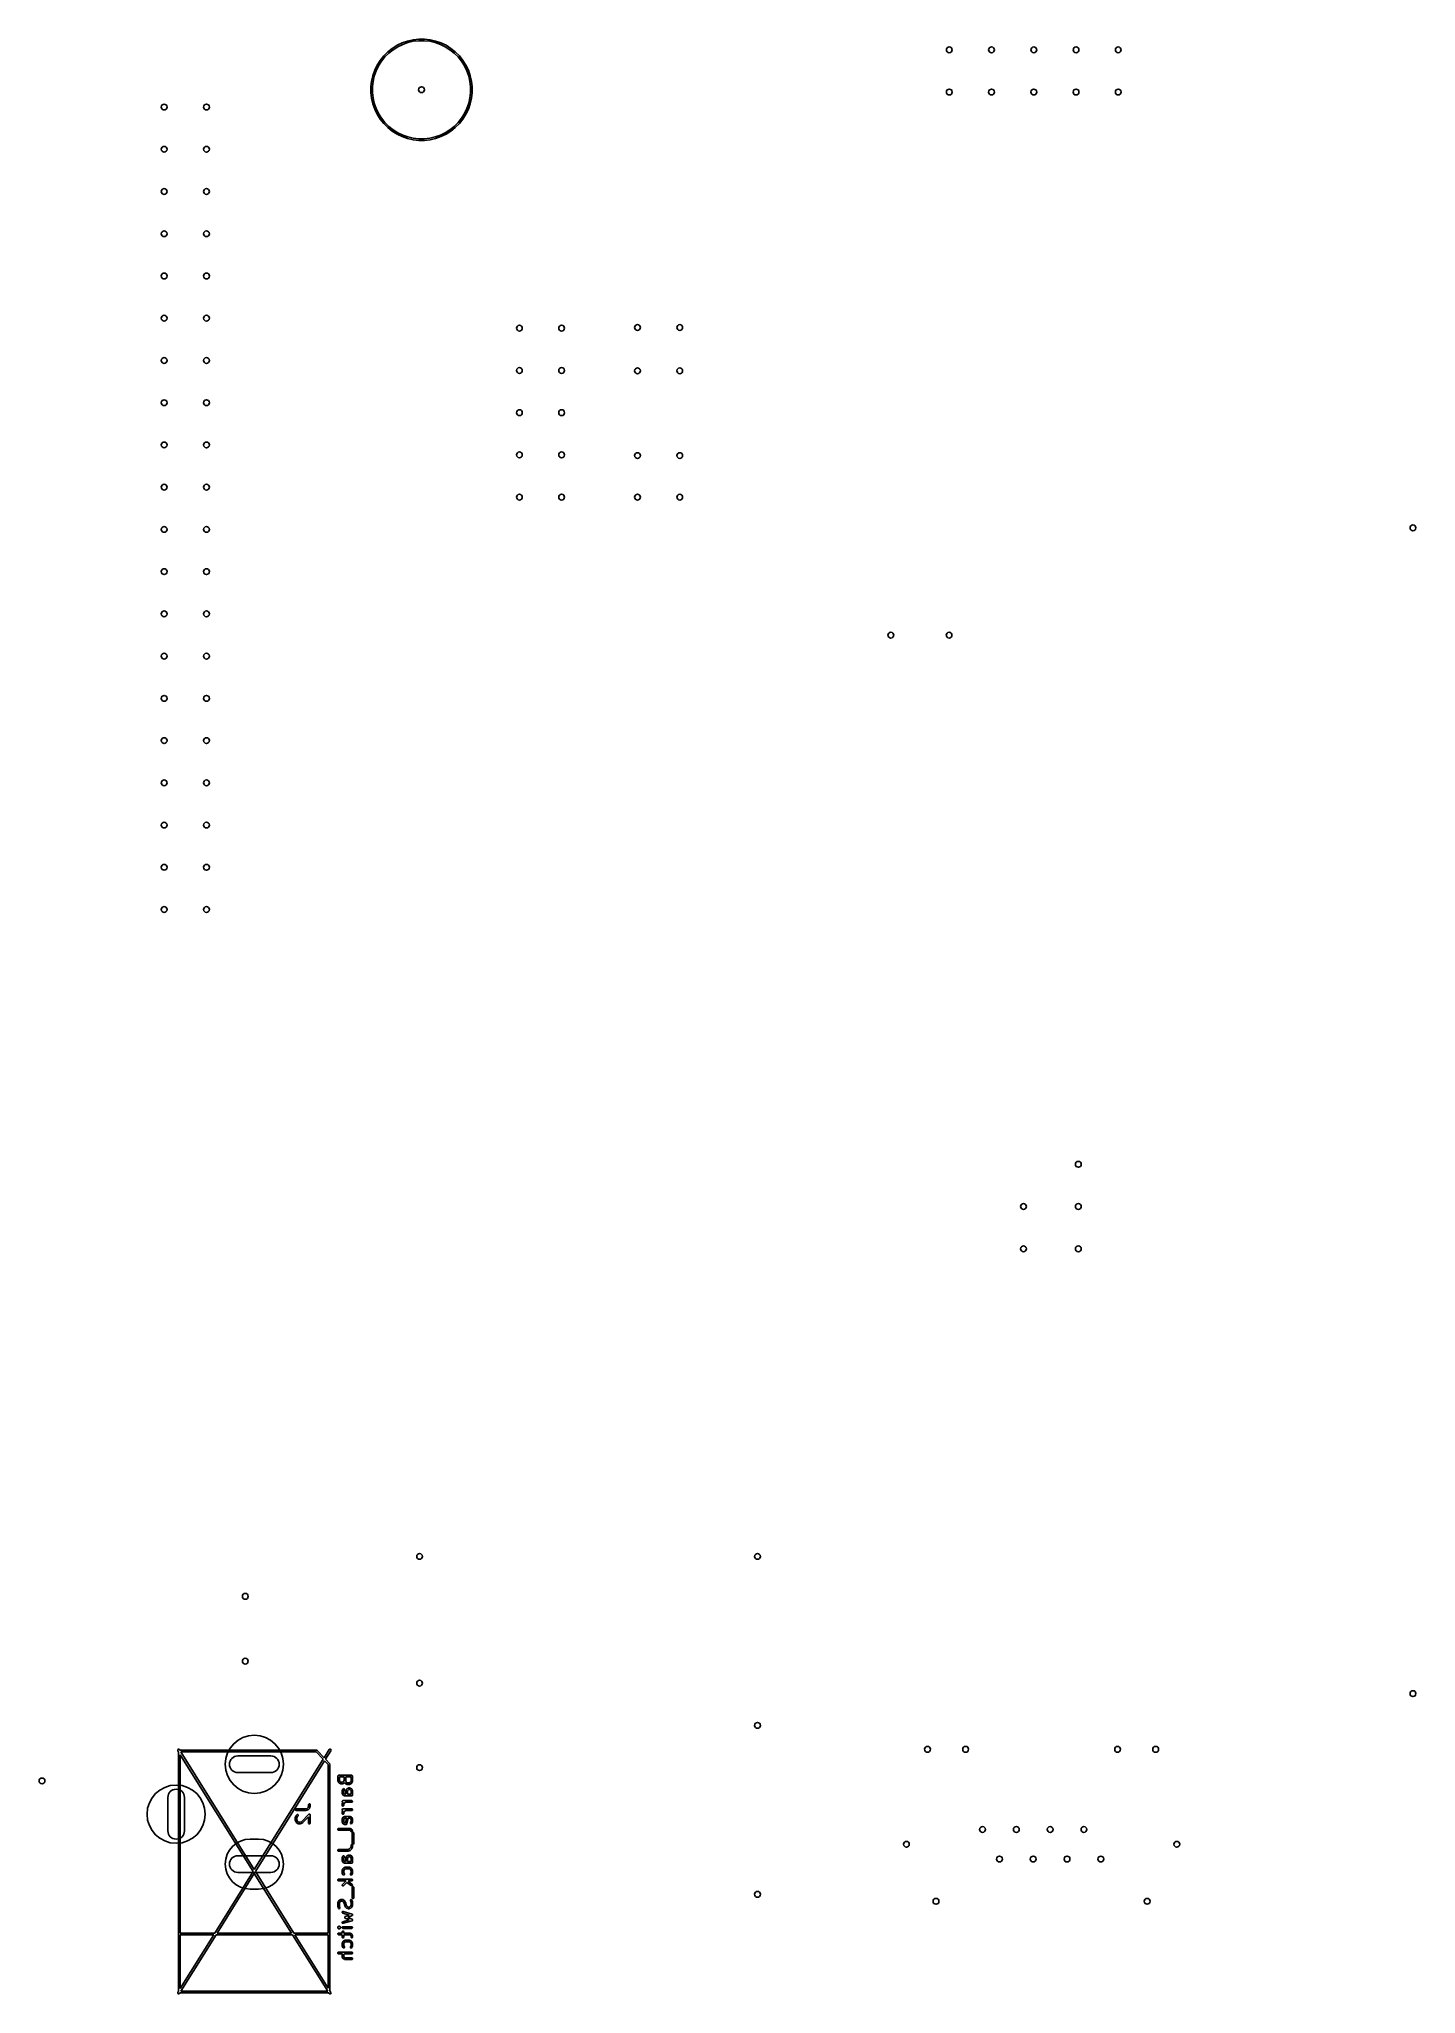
# Model space of a CAD drawing. Header units: inches. Extents: x -1.62 to 1.64, y 0 to 4.63.
import ezdxf

# ---------------------------------------------------------------- set-up
doc = ezdxf.new("R2010")
doc.units = ezdxf.units.IN
doc.header["$MEASUREMENT"] = 0
doc.layers.add('BLACK', color=250, linetype='CONTINUOUS')

msp = doc.modelspace()

# ---------------------------------------------------------------- linework, layer by layer
at = {"layer": 'BLACK', "linetype": 'CONTINUOUS'}
for p, q in [((-0.8105, 4.5774), (-0.8021, 4.5879)), ((-0.7993, 4.5854), (-0.8075, 4.5752)), ((-0.8021, 4.5879), (-0.7926, 4.5974)), ((-0.7901, 4.5946), (-0.7993, 4.5854)), ((-0.7926, 4.5974), (-0.7821, 4.6058)), ((-0.7799, 4.6027), (-0.7901, 4.5946)), ((-0.7821, 4.6058), (-0.7707, 4.613)), ((-0.7689, 4.6097), (-0.7799, 4.6027)), ((-0.7707, 4.613), (-0.7585, 4.6188)), ((-0.7571, 4.6153), (-0.7689, 4.6097)), ((-0.7585, 4.6188), (-0.7458, 4.6232)), ((-0.7448, 4.6196), (-0.7571, 4.6153)), ((-0.7458, 4.6232), (-0.7327, 4.6262)), ((-0.7321, 4.6225), (-0.7448, 4.6196)), ((-0.7327, 4.6262), (-0.7193, 4.6278)), ((-0.7191, 4.624), (-0.7321, 4.6225)), ((-0.7193, 4.6278), (-0.7059, 4.6278)), ((-0.7061, 4.624), (-0.7191, 4.624)), ((-0.6931, 4.6225), (-0.7061, 4.624)), ((-0.7059, 4.6278), (-0.6925, 4.6262)), ((-0.6804, 4.6196), (-0.6931, 4.6225)), ((-0.6925, 4.6262), (-0.6794, 4.6232)), ((-0.6681, 4.6153), (-0.6804, 4.6196)), ((-0.6794, 4.6232), (-0.6667, 4.6188)), ((-0.6563, 4.6097), (-0.6681, 4.6153)), ((-0.6667, 4.6188), (-0.6545, 4.613)), ((-0.6453, 4.6027), (-0.6563, 4.6097)), ((-0.6545, 4.613), (-0.6431, 4.6058)), ((-0.6351, 4.5946), (-0.6453, 4.6027)), ((-0.6431, 4.6058), (-0.6326, 4.5974)), ((-0.6259, 4.5854), (-0.6351, 4.5946)), ((-0.6326, 4.5974), (-0.6231, 4.5879)), ((-0.6177, 4.5752), (-0.6259, 4.5854)), ((-0.6231, 4.5879), (-0.6147, 4.5774)), ((-0.831, 4.528), (-0.828, 4.5411)), ((-0.828, 4.5411), (-0.8235, 4.5538)), ((-0.8244, 4.5401), (-0.8273, 4.5274)), ((-0.8201, 4.5524), (-0.8244, 4.5401)), ((-0.8235, 4.5538), (-0.8177, 4.566)), ((-0.8144, 4.5641), (-0.8201, 4.5524)), ((-0.8177, 4.566), (-0.8105, 4.5774)), ((-0.8075, 4.5752), (-0.8144, 4.5641)), ((-0.6108, 4.5641), (-0.6177, 4.5752)), ((-0.6147, 4.5774), (-0.6075, 4.566)), ((-0.6051, 4.5524), (-0.6108, 4.5641)), ((-0.6075, 4.566), (-0.6017, 4.5538)), ((-0.6008, 4.5401), (-0.6051, 4.5524)), ((-0.6017, 4.5538), (-0.5972, 4.5411)), ((-0.5979, 4.5274), (-0.6008, 4.5401)), ((-0.5972, 4.5411), (-0.5942, 4.528)), ((-0.8325, 4.5146), (-0.831, 4.528)), ((-0.8325, 4.5144), (-0.8325, 4.5146)), ((-0.8325, 4.5011), (-0.8325, 4.5144)), ((-0.831, 4.4878), (-0.8325, 4.5011)), ((-0.8273, 4.5274), (-0.8287, 4.5144)), ((-0.8287, 4.5144), (-0.8287, 4.5014)), ((-0.8287, 4.5014), (-0.8273, 4.4884)), ((-0.5965, 4.5144), (-0.5979, 4.5274)), ((-0.5979, 4.4884), (-0.5965, 4.5014)), ((-0.5965, 4.5014), (-0.5965, 4.5144)), ((-0.5942, 4.528), (-0.5927, 4.5146)), ((-0.5927, 4.5011), (-0.5942, 4.4878)), ((-0.5927, 4.5146), (-0.5927, 4.5011)), ((-0.828, 4.4746), (-0.831, 4.4878)), ((-0.8235, 4.4619), (-0.828, 4.4746)), ((-0.8273, 4.4884), (-0.8244, 4.4757)), ((-0.8244, 4.4757), (-0.8201, 4.4634)), ((-0.8177, 4.4498), (-0.8235, 4.4619)), ((-0.8201, 4.4634), (-0.8144, 4.4516)), ((-0.8105, 4.4384), (-0.8177, 4.4498)), ((-0.8144, 4.4516), (-0.8075, 4.4406)), ((-0.6177, 4.4406), (-0.6108, 4.4516)), ((-0.6075, 4.4498), (-0.6147, 4.4384)), ((-0.6108, 4.4516), (-0.6051, 4.4634)), ((-0.6017, 4.4619), (-0.6075, 4.4498)), ((-0.6051, 4.4634), (-0.6008, 4.4757)), ((-0.5972, 4.4746), (-0.6017, 4.4619)), ((-0.6008, 4.4757), (-0.5979, 4.4884)), ((-0.5942, 4.4878), (-0.5972, 4.4746)), ((-0.8021, 4.4279), (-0.8105, 4.4384)), ((-0.8075, 4.4406), (-0.7993, 4.4304)), ((-0.7926, 4.4183), (-0.8021, 4.4279)), ((-0.7993, 4.4304), (-0.7901, 4.4211)), ((-0.7821, 4.41), (-0.7926, 4.4183)), ((-0.7901, 4.4211), (-0.7799, 4.413)), ((-0.7707, 4.4028), (-0.7821, 4.41)), ((-0.7799, 4.413), (-0.7689, 4.4061)), ((-0.7585, 4.3969), (-0.7707, 4.4028)), ((-0.7689, 4.4061), (-0.7571, 4.4004)), ((-0.7458, 4.3925), (-0.7585, 4.3969)), ((-0.7571, 4.4004), (-0.7448, 4.3961)), ((-0.6804, 4.3961), (-0.6681, 4.4004)), ((-0.6667, 4.3969), (-0.6794, 4.3925)), ((-0.6681, 4.4004), (-0.6563, 4.4061)), ((-0.6545, 4.4028), (-0.6667, 4.3969)), ((-0.6563, 4.4061), (-0.6453, 4.413)), ((-0.6431, 4.41), (-0.6545, 4.4028)), ((-0.6453, 4.413), (-0.6351, 4.4211)), ((-0.6326, 4.4183), (-0.6431, 4.41)), ((-0.6351, 4.4211), (-0.6259, 4.4304)), ((-0.6231, 4.4279), (-0.6326, 4.4183)), ((-0.6259, 4.4304), (-0.6177, 4.4406)), ((-0.6147, 4.4384), (-0.6231, 4.4279)), ((-0.7327, 4.3895), (-0.7458, 4.3925)), ((-0.7448, 4.3961), (-0.7321, 4.3932)), ((-0.7193, 4.388), (-0.7327, 4.3895)), ((-0.7321, 4.3932), (-0.7191, 4.3917)), ((-0.7059, 4.388), (-0.7193, 4.388)), ((-0.7191, 4.3917), (-0.7061, 4.3917)), ((-0.7061, 4.3917), (-0.6931, 4.3932)), ((-0.6925, 4.3895), (-0.7059, 4.388)), ((-0.6931, 4.3932), (-0.6804, 4.3961)), ((-0.6794, 4.3925), (-0.6925, 4.3895)), ((-1.29, 0.5764), (-1.2896, 0.5781)), ((-1.2897, 0.5755), (-1.29, 0.5764)), ((-1.2877, 0.5723), (-1.2897, 0.5755)), ((-1.2896, 0.5781), (-1.2881, 0.5791)), ((-1.2881, 0.5791), (-1.2863, 0.5787)), ((-1.2877, 0.0064), (-1.2877, 0.5723)), ((-1.2863, 0.5787), (-1.2857, 0.578)), ((-1.2857, 0.578), (-1.2849, 0.5768)), ((-1.2849, 0.5768), (-0.9609, 0.5768)), ((-1.1112, 0.2894), (-1.2838, 0.566)), ((-1.2838, 0.566), (-1.2838, 0.1437)), ((-1.2825, 0.5728), (-1.1085, 0.2938)), ((-0.9618, 0.5728), (-1.2825, 0.5728)), ((-1.0692, 0.563), (-1.1479, 0.563)), ((-0.9453, 0.5554), (-0.9618, 0.5728)), ((-0.9609, 0.5768), (-0.9602, 0.5766)), ((-0.9602, 0.5766), (-0.9601, 0.5766)), ((-0.9601, 0.5766), (-0.9601, 0.5766)), ((-0.9601, 0.5766), (-0.9595, 0.5762)), ((-0.9595, 0.5762), (-0.9432, 0.5588)), ((-0.9432, 0.5588), (-0.9312, 0.578)), ((-0.9272, 0.5755), (-0.9398, 0.5553)), ((-0.9312, 0.578), (-0.9306, 0.5787)), ((-0.9306, 0.5787), (-0.9288, 0.5791)), ((-0.9288, 0.5791), (-0.9273, 0.5781)), ((-0.9273, 0.5781), (-0.9269, 0.5764)), ((-0.9269, 0.5764), (-0.9272, 0.5755)), ((-1.1479, 0.5236), (-1.0692, 0.5236)), ((-1.1085, 0.2938), (-0.9453, 0.5554)), ((-0.942, 0.5518), (-1.1057, 0.2894)), ((-0.9334, 0.5426), (-0.942, 0.5518)), ((-0.9398, 0.5553), (-0.9298, 0.5445)), ((-0.9334, 0.1437), (-0.9334, 0.5426)), ((-0.9298, 0.5445), (-0.9293, 0.5439)), ((-0.9293, 0.5439), (-0.9294, 0.5424)), ((-0.9294, 0.5424), (-0.9294, 0.5423)), ((-0.9294, 0.5423), (-0.9294, 0.0068)), ((-0.9111, 0.5152), (-0.911, 0.5159)), ((-0.9111, 0.5047), (-0.9111, 0.5152)), ((-0.911, 0.5159), (-0.9099, 0.517)), ((-0.9099, 0.517), (-0.9092, 0.5172)), ((-0.9092, 0.5172), (-0.8777, 0.5172)), ((-0.8961, 0.5132), (-0.9072, 0.5132)), ((-0.9072, 0.5132), (-0.9072, 0.5052)), ((-0.8961, 0.5052), (-0.8961, 0.5132)), ((-0.8796, 0.5132), (-0.8922, 0.5132)), ((-0.8922, 0.5132), (-0.8922, 0.505)), ((-0.8796, 0.5037), (-0.8796, 0.5132)), ((-0.8777, 0.5172), (-0.8769, 0.517)), ((-0.8769, 0.517), (-0.8758, 0.5159)), ((-0.8758, 0.5159), (-0.8757, 0.5152)), ((-0.8757, 0.5152), (-0.8757, 0.5032)), ((-1.3133, 0.4646), (-1.3133, 0.3858)), ((-1.2739, 0.3858), (-1.2739, 0.4646)), ((-0.9111, 0.5046), (-0.9111, 0.5047)), ((-0.9111, 0.5045), (-0.9111, 0.5046)), ((-0.911, 0.5042), (-0.9111, 0.5045)), ((-0.911, 0.5039), (-0.911, 0.5042)), ((-0.9109, 0.5039), (-0.911, 0.5039)), ((-0.9109, 0.5038), (-0.9109, 0.5039)), ((-0.9094, 0.5008), (-0.9109, 0.5038)), ((-0.9092, 0.5006), (-0.9094, 0.5008)), ((-0.909, 0.5003), (-0.9092, 0.5006)), ((-0.9076, 0.4988), (-0.909, 0.5003)), ((-0.9073, 0.4986), (-0.9076, 0.4988)), ((-0.907, 0.4984), (-0.9073, 0.4986)), ((-0.9072, 0.5052), (-0.906, 0.5029)), ((-0.904, 0.4969), (-0.907, 0.4984)), ((-0.906, 0.5029), (-0.905, 0.5018)), ((-0.905, 0.5018), (-0.9027, 0.5007)), ((-0.9039, 0.4969), (-0.904, 0.4969)), ((-0.9036, 0.4968), (-0.9039, 0.4969)), ((-0.9039, 0.4969), (-0.9039, 0.4969)), ((-0.9033, 0.4967), (-0.9036, 0.4968)), ((-0.9032, 0.4967), (-0.9033, 0.4967)), ((-0.9033, 0.4967), (-0.9033, 0.4967)), ((-0.9002, 0.4967), (-0.9032, 0.4967)), ((-0.9027, 0.5007), (-0.9006, 0.5007)), ((-0.9006, 0.5007), (-0.8983, 0.5018)), ((-0.9006, 0.4808), (-0.9005, 0.4811)), ((-0.9006, 0.4807), (-0.9006, 0.4808)), ((-0.9006, 0.4808), (-0.9006, 0.4808)), ((-0.9006, 0.4747), (-0.9006, 0.4807)), ((-0.9006, 0.4746), (-0.9006, 0.4747)), ((-0.9005, 0.4742), (-0.9006, 0.4746)), ((-0.9006, 0.4746), (-0.9006, 0.4746)), ((-0.9005, 0.4814), (-0.9004, 0.4815)), ((-0.9005, 0.4811), (-0.9005, 0.4814)), ((-0.9005, 0.4739), (-0.9005, 0.4742)), ((-0.9004, 0.4739), (-0.9005, 0.4739)), ((-0.9004, 0.4816), (-0.8989, 0.4846)), ((-0.9004, 0.4815), (-0.9004, 0.4816)), ((-0.9004, 0.4738), (-0.9004, 0.4739)), ((-0.8989, 0.4708), (-0.9004, 0.4738)), ((-0.9001, 0.4967), (-0.9002, 0.4967)), ((-0.9, 0.4967), (-0.9001, 0.4967)), ((-0.8997, 0.4968), (-0.9, 0.4967)), ((-0.8994, 0.4969), (-0.8997, 0.4968)), ((-0.8993, 0.4969), (-0.8994, 0.4969)), ((-0.8994, 0.4969), (-0.8994, 0.4969)), ((-0.8963, 0.4984), (-0.8993, 0.4969)), ((-0.8989, 0.4846), (-0.8984, 0.4852)), ((-0.8987, 0.4705), (-0.8989, 0.4708)), ((-0.8986, 0.4704), (-0.8987, 0.4705)), ((-0.8985, 0.4703), (-0.8986, 0.4704)), ((-0.8984, 0.4702), (-0.8985, 0.4703)), ((-0.8984, 0.4852), (-0.897, 0.4857)), ((-0.8983, 0.4702), (-0.8984, 0.4702)), ((-0.8983, 0.5018), (-0.8973, 0.5029)), ((-0.898, 0.4699), (-0.8983, 0.4702)), ((-0.895, 0.4684), (-0.898, 0.4699)), ((-0.8973, 0.5029), (-0.8961, 0.5052)), ((-0.897, 0.4857), (-0.8957, 0.485)), ((-0.8954, 0.4828), (-0.8967, 0.4802)), ((-0.8967, 0.4802), (-0.8967, 0.4752)), ((-0.8967, 0.4752), (-0.8957, 0.4732)), ((-0.896, 0.4986), (-0.8963, 0.4984)), ((-0.8958, 0.4988), (-0.896, 0.4986)), ((-0.8946, 0.4999), (-0.8958, 0.4988)), ((-0.8957, 0.485), (-0.8952, 0.4835)), ((-0.8957, 0.4732), (-0.8937, 0.4722)), ((-0.8952, 0.4835), (-0.8954, 0.4828)), ((-0.8949, 0.4684), (-0.895, 0.4684)), ((-0.8946, 0.4683), (-0.8949, 0.4684)), ((-0.8949, 0.4684), (-0.8949, 0.4684)), ((-0.8945, 0.4996), (-0.8946, 0.4999)), ((-0.8943, 0.4682), (-0.8946, 0.4683)), ((-0.8945, 0.4995), (-0.8945, 0.4996)), ((-0.8945, 0.4994), (-0.8945, 0.4995)), ((-0.8943, 0.4992), (-0.8945, 0.4994)), ((-0.8941, 0.4989), (-0.8943, 0.4992)), ((-0.8942, 0.4682), (-0.8943, 0.4682)), ((-0.8943, 0.4682), (-0.8943, 0.4682)), ((-0.8777, 0.4682), (-0.8942, 0.4682)), ((-0.8941, 0.4988), (-0.8941, 0.4989)), ((-0.8941, 0.4989), (-0.8941, 0.4989)), ((-0.8926, 0.4973), (-0.8941, 0.4988)), ((-0.8937, 0.4722), (-0.8924, 0.4722)), ((-0.8923, 0.4971), (-0.8926, 0.4973)), ((-0.8924, 0.4722), (-0.8916, 0.4737)), ((-0.892, 0.4969), (-0.8923, 0.4971)), ((-0.8922, 0.505), (-0.8909, 0.5013)), ((-0.889, 0.4954), (-0.892, 0.4969)), ((-0.8916, 0.4808), (-0.8915, 0.4811)), ((-0.8916, 0.4807), (-0.8916, 0.4808)), ((-0.8916, 0.4808), (-0.8916, 0.4808)), ((-0.8916, 0.4737), (-0.8916, 0.4807)), ((-0.8915, 0.4814), (-0.8914, 0.4815)), ((-0.8915, 0.4811), (-0.8915, 0.4814)), ((-0.8914, 0.4816), (-0.8899, 0.4846)), ((-0.8914, 0.4815), (-0.8914, 0.4816)), ((-0.8909, 0.5013), (-0.89, 0.5003)), ((-0.89, 0.5003), (-0.8877, 0.4992)), ((-0.8899, 0.4846), (-0.8897, 0.4849)), ((-0.8897, 0.4849), (-0.8896, 0.485)), ((-0.8896, 0.485), (-0.8895, 0.4851)), ((-0.8895, 0.4851), (-0.8895, 0.4852)), ((-0.8895, 0.4852), (-0.8894, 0.4852)), ((-0.8894, 0.4852), (-0.889, 0.4855)), ((-0.8889, 0.4954), (-0.889, 0.4954)), ((-0.889, 0.4855), (-0.886, 0.487)), ((-0.8886, 0.4953), (-0.8889, 0.4954)), ((-0.8889, 0.4954), (-0.8889, 0.4954)), ((-0.8883, 0.4952), (-0.8886, 0.4953)), ((-0.8882, 0.4952), (-0.8883, 0.4952)), ((-0.8883, 0.4952), (-0.8883, 0.4952)), ((-0.8837, 0.4952), (-0.8882, 0.4952)), ((-0.8879, 0.4723), (-0.888, 0.4722)), ((-0.888, 0.4722), (-0.8804, 0.4722)), ((-0.8878, 0.4724), (-0.8879, 0.4724)), ((-0.8879, 0.4724), (-0.8879, 0.4723)), ((-0.8877, 0.4731), (-0.8878, 0.4727)), ((-0.8878, 0.4727), (-0.8878, 0.4724)), ((-0.8877, 0.4992), (-0.8841, 0.4992)), ((-0.8867, 0.4822), (-0.8877, 0.4802)), ((-0.8877, 0.4802), (-0.8877, 0.4732)), ((-0.8877, 0.4732), (-0.8877, 0.4731)), ((-0.8877, 0.4731), (-0.8877, 0.4731)), ((-0.8847, 0.4832), (-0.8867, 0.4822)), ((-0.886, 0.487), (-0.8859, 0.487)), ((-0.8859, 0.487), (-0.8856, 0.4871)), ((-0.8859, 0.487), (-0.8859, 0.487)), ((-0.8856, 0.4871), (-0.8853, 0.4872)), ((-0.8853, 0.4872), (-0.8853, 0.4871)), ((-0.8853, 0.4871), (-0.8852, 0.4872)), ((-0.8852, 0.4872), (-0.8822, 0.4872)), ((-0.8826, 0.4832), (-0.8847, 0.4832)), ((-0.8841, 0.4992), (-0.8818, 0.5003)), ((-0.8836, 0.4952), (-0.8837, 0.4952)), ((-0.8835, 0.4952), (-0.8836, 0.4952)), ((-0.8832, 0.4953), (-0.8835, 0.4952)), ((-0.8829, 0.4954), (-0.8832, 0.4953)), ((-0.8828, 0.4954), (-0.8829, 0.4954)), ((-0.8829, 0.4954), (-0.8829, 0.4954)), ((-0.8798, 0.4969), (-0.8828, 0.4954)), ((-0.8806, 0.4822), (-0.8826, 0.4832)), ((-0.8822, 0.4872), (-0.8821, 0.4871)), ((-0.8821, 0.4871), (-0.882, 0.4872)), ((-0.882, 0.4872), (-0.8817, 0.4871)), ((-0.8818, 0.5003), (-0.8808, 0.5014)), ((-0.8817, 0.4871), (-0.8814, 0.487)), ((-0.8814, 0.487), (-0.8814, 0.487)), ((-0.8814, 0.487), (-0.8813, 0.487)), ((-0.8813, 0.487), (-0.8783, 0.4855)), ((-0.8808, 0.5014), (-0.8796, 0.5037)), ((-0.8796, 0.4802), (-0.8806, 0.4822)), ((-0.8804, 0.4722), (-0.8796, 0.4737)), ((-0.8795, 0.4971), (-0.8798, 0.4969)), ((-0.8796, 0.4737), (-0.8796, 0.4802)), ((-0.8793, 0.4973), (-0.8795, 0.4971)), ((-0.8778, 0.4988), (-0.8793, 0.4973)), ((-0.8783, 0.4855), (-0.878, 0.4852)), ((-0.878, 0.4852), (-0.8779, 0.4852)), ((-0.8779, 0.4852), (-0.8778, 0.4851)), ((-0.8776, 0.4991), (-0.8778, 0.4988)), ((-0.8778, 0.4851), (-0.8777, 0.485)), ((-0.8777, 0.485), (-0.8776, 0.4849)), ((-0.8769, 0.4684), (-0.8777, 0.4682)), ((-0.8774, 0.4993), (-0.8776, 0.4991)), ((-0.8776, 0.4849), (-0.8774, 0.4846)), ((-0.8759, 0.5023), (-0.8774, 0.4993)), ((-0.8774, 0.4846), (-0.8759, 0.4816)), ((-0.8758, 0.4694), (-0.8769, 0.4684)), ((-0.8759, 0.4723), (-0.8763, 0.4714)), ((-0.8763, 0.4714), (-0.8758, 0.4709)), ((-0.8758, 0.5024), (-0.8759, 0.5024)), ((-0.8759, 0.5024), (-0.8759, 0.5023)), ((-0.8759, 0.4816), (-0.8759, 0.4815)), ((-0.8759, 0.4815), (-0.8758, 0.4814)), ((-0.8758, 0.4724), (-0.8759, 0.4724)), ((-0.8759, 0.4724), (-0.8759, 0.4723)), ((-0.8757, 0.503), (-0.8758, 0.5027)), ((-0.8758, 0.5027), (-0.8758, 0.5024)), ((-0.8758, 0.4814), (-0.8758, 0.4811)), ((-0.8758, 0.4811), (-0.8757, 0.4808)), ((-0.8757, 0.4731), (-0.8758, 0.4727)), ((-0.8758, 0.4727), (-0.8758, 0.4724)), ((-0.8758, 0.4709), (-0.8758, 0.4694)), ((-0.8757, 0.5032), (-0.8757, 0.5031)), ((-0.8757, 0.5031), (-0.8757, 0.503)), ((-0.8757, 0.4808), (-0.8757, 0.4808)), ((-0.8757, 0.4808), (-0.8757, 0.4807)), ((-0.8757, 0.4807), (-0.8757, 0.4732)), ((-0.8757, 0.4732), (-0.8757, 0.4731)), ((-0.8757, 0.4731), (-0.8757, 0.4731)), ((-1.0115, 0.4178), (-1.0114, 0.4181)), ((-1.0115, 0.4177), (-1.0115, 0.4178)), ((-1.0115, 0.4178), (-1.0115, 0.4178)), ((-1.0115, 0.4102), (-1.0115, 0.4177)), ((-1.0114, 0.4364), (-1.0103, 0.4375)), ((-1.0114, 0.4349), (-1.0114, 0.4364)), ((-1.0103, 0.4339), (-1.0114, 0.4349)), ((-1.0114, 0.4181), (-1.0114, 0.4185)), ((-1.0114, 0.4185), (-1.0113, 0.4185)), ((-1.0113, 0.4186), (-1.0098, 0.4216)), ((-1.0113, 0.4185), (-1.0113, 0.4186)), ((-1.0103, 0.4375), (-1.0096, 0.4377)), ((-1.0096, 0.4337), (-1.0103, 0.4339)), ((-1.0098, 0.4216), (-1.0096, 0.4218)), ((-1.0096, 0.4377), (-0.9874, 0.4377)), ((-0.9871, 0.4337), (-1.0096, 0.4337)), ((-1.0096, 0.4218), (-1.0094, 0.4221)), ((-1.0094, 0.4221), (-1.0079, 0.4236)), ((-1.0079, 0.4236), (-1.0073, 0.424)), ((-1.0064, 0.4195), (-1.0076, 0.4172)), ((-1.0076, 0.4172), (-1.0076, 0.4107)), ((-1.0073, 0.424), (-1.0058, 0.424)), ((-1.0052, 0.4208), (-1.0064, 0.4195)), ((-1.0058, 0.424), (-1.0047, 0.423)), ((-1.0047, 0.4214), (-1.0052, 0.4208)), ((-1.0047, 0.423), (-1.0047, 0.4214)), ((-0.9971, 0.4074), (-0.9794, 0.4251)), ((-0.98, 0.4189), (-0.9947, 0.4043)), ((-0.9874, 0.4377), (-0.9836, 0.4389)), ((-0.9867, 0.4338), (-0.9871, 0.4337)), ((-0.9864, 0.4338), (-0.9867, 0.4338)), ((-0.9819, 0.4353), (-0.9864, 0.4338)), ((-0.9836, 0.4389), (-0.9813, 0.4413)), ((-0.9818, 0.4354), (-0.9819, 0.4353)), ((-0.9815, 0.4356), (-0.9818, 0.4354)), ((-0.9818, 0.4354), (-0.9818, 0.4354)), ((-0.9813, 0.4357), (-0.9815, 0.4356)), ((-0.9813, 0.4413), (-0.98, 0.445)), ((-0.9812, 0.4357), (-0.9813, 0.4357)), ((-0.9782, 0.4388), (-0.9812, 0.4358)), ((-0.9812, 0.4358), (-0.9812, 0.4357)), ((-0.98, 0.4477), (-0.9799, 0.4484)), ((-0.98, 0.445), (-0.98, 0.4477)), ((-0.98, 0.4042), (-0.98, 0.4189)), ((-0.9799, 0.4484), (-0.9788, 0.4495)), ((-0.9794, 0.4251), (-0.9788, 0.4255)), ((-0.9788, 0.4495), (-0.9773, 0.4495)), ((-0.9788, 0.4255), (-0.9773, 0.4255)), ((-0.9781, 0.4389), (-0.9782, 0.4388)), ((-0.9779, 0.4392), (-0.9781, 0.4389)), ((-0.9781, 0.4389), (-0.9781, 0.4389)), ((-0.9777, 0.4394), (-0.9779, 0.4392)), ((-0.9762, 0.4441), (-0.9777, 0.4396)), ((-0.9777, 0.4396), (-0.9777, 0.4395)), ((-0.9777, 0.4395), (-0.9777, 0.4394)), ((-0.9773, 0.4495), (-0.9762, 0.4484)), ((-0.9773, 0.4255), (-0.9762, 0.4245)), ((-0.9762, 0.4484), (-0.9761, 0.4477)), ((-0.9761, 0.4444), (-0.9762, 0.4441)), ((-0.9762, 0.4245), (-0.9761, 0.4237)), ((-0.9761, 0.4477), (-0.9761, 0.4447)), ((-0.9761, 0.4447), (-0.9761, 0.4444)), ((-0.9761, 0.4237), (-0.9761, 0.4042)), ((-0.9006, 0.4493), (-0.9005, 0.4496)), ((-0.9006, 0.4492), (-0.9006, 0.4493)), ((-0.9006, 0.4493), (-0.9006, 0.4493)), ((-0.9006, 0.4462), (-0.9006, 0.4492)), ((-0.9005, 0.4454), (-0.9006, 0.4462)), ((-0.9006, 0.4298), (-0.9005, 0.4301)), ((-0.9006, 0.4297), (-0.9006, 0.4298)), ((-0.9006, 0.4298), (-0.9006, 0.4298)), ((-0.9006, 0.4267), (-0.9006, 0.4297)), ((-0.9005, 0.4259), (-0.9006, 0.4267)), ((-0.9005, 0.4559), (-0.8994, 0.457)), ((-0.9005, 0.4544), (-0.9005, 0.4559)), ((-0.8994, 0.4534), (-0.9005, 0.4544)), ((-0.9005, 0.4499), (-0.9004, 0.45)), ((-0.9005, 0.4496), (-0.9005, 0.4499)), ((-0.8994, 0.4444), (-0.9005, 0.4454)), ((-0.9005, 0.4364), (-0.8994, 0.4375)), ((-0.9005, 0.4349), (-0.9005, 0.4364)), ((-0.8994, 0.4339), (-0.9005, 0.4349)), ((-0.9005, 0.4304), (-0.9004, 0.4305)), ((-0.9005, 0.4301), (-0.9005, 0.4304)), ((-0.8994, 0.4249), (-0.9005, 0.4259)), ((-0.9004, 0.4501), (-0.8989, 0.4531)), ((-0.9004, 0.45), (-0.9004, 0.4501)), ((-0.9004, 0.4306), (-0.8989, 0.4336)), ((-0.9004, 0.4305), (-0.9004, 0.4306)), ((-0.9004, 0.4141), (-0.8989, 0.4171)), ((-0.8994, 0.457), (-0.8987, 0.4572)), ((-0.8988, 0.4532), (-0.8994, 0.4534)), ((-0.8979, 0.4444), (-0.8994, 0.4444)), ((-0.8994, 0.4375), (-0.8987, 0.4377)), ((-0.8988, 0.4338), (-0.8994, 0.4339)), ((-0.8979, 0.4249), (-0.8994, 0.4249)), ((-0.8989, 0.4531), (-0.8988, 0.4532)), ((-0.8989, 0.4336), (-0.8988, 0.4338)), ((-0.8989, 0.4171), (-0.8987, 0.4174)), ((-0.8987, 0.4572), (-0.8777, 0.4572)), ((-0.8987, 0.4377), (-0.8777, 0.4377)), ((-0.8987, 0.4174), (-0.8986, 0.4175)), ((-0.8986, 0.4175), (-0.8985, 0.4176)), ((-0.8985, 0.4176), (-0.8984, 0.4177)), ((-0.8984, 0.4177), (-0.8983, 0.4177)), ((-0.8983, 0.4177), (-0.898, 0.418)), ((-0.898, 0.418), (-0.895, 0.4195)), ((-0.8968, 0.4454), (-0.8979, 0.4444)), ((-0.8968, 0.4259), (-0.8979, 0.4249)), ((-0.8967, 0.4462), (-0.8968, 0.4454)), ((-0.8967, 0.4267), (-0.8968, 0.4259)), ((-0.8955, 0.451), (-0.8967, 0.4487)), ((-0.8967, 0.4487), (-0.8967, 0.4462)), ((-0.8955, 0.4315), (-0.8967, 0.4292)), ((-0.8967, 0.4292), (-0.8967, 0.4267)), ((-0.8945, 0.4521), (-0.8955, 0.451)), ((-0.8945, 0.4326), (-0.8955, 0.4315)), ((-0.895, 0.4195), (-0.8949, 0.4195)), ((-0.8949, 0.4195), (-0.8946, 0.4196)), ((-0.8949, 0.4195), (-0.8949, 0.4195)), ((-0.8946, 0.4196), (-0.8943, 0.4197)), ((-0.8922, 0.4532), (-0.8945, 0.4521)), ((-0.8922, 0.4337), (-0.8945, 0.4326)), ((-0.8943, 0.4197), (-0.8943, 0.4196)), ((-0.8943, 0.4196), (-0.8942, 0.4197)), ((-0.8942, 0.4197), (-0.8822, 0.4197)), ((-0.8777, 0.4532), (-0.8922, 0.4532)), ((-0.8777, 0.4337), (-0.8922, 0.4337)), ((-0.8822, 0.4197), (-0.8821, 0.4196)), ((-0.8821, 0.4196), (-0.882, 0.4197)), ((-0.882, 0.4197), (-0.8817, 0.4196)), ((-0.8817, 0.4196), (-0.8814, 0.4195)), ((-0.8814, 0.4195), (-0.8814, 0.4195)), ((-0.8814, 0.4195), (-0.8813, 0.4195)), ((-0.8813, 0.4195), (-0.8783, 0.418)), ((-0.8783, 0.418), (-0.878, 0.4177)), ((-0.878, 0.4177), (-0.8779, 0.4177)), ((-0.8779, 0.4177), (-0.8778, 0.4176)), ((-0.8778, 0.4176), (-0.8777, 0.4175)), ((-0.8777, 0.4572), (-0.8769, 0.457)), ((-0.8769, 0.4534), (-0.8777, 0.4532)), ((-0.8777, 0.4377), (-0.8769, 0.4375)), ((-0.8769, 0.4339), (-0.8777, 0.4337)), ((-0.8777, 0.4175), (-0.8776, 0.4174)), ((-0.8776, 0.4174), (-0.8774, 0.4171)), ((-0.8774, 0.4171), (-0.8759, 0.4141)), ((-0.8769, 0.457), (-0.8758, 0.4559)), ((-0.8758, 0.4544), (-0.8769, 0.4534)), ((-0.8769, 0.4375), (-0.8758, 0.4364)), ((-0.8758, 0.4349), (-0.8769, 0.4339)), ((-0.8758, 0.4559), (-0.8758, 0.4544)), ((-0.8758, 0.4364), (-0.8758, 0.4349)), ((-1.0115, 0.4101), (-1.0115, 0.4102)), ((-1.0114, 0.4098), (-1.0115, 0.4101)), ((-1.0115, 0.4101), (-1.0115, 0.4101)), ((-1.0114, 0.4094), (-1.0114, 0.4098)), ((-1.0113, 0.4094), (-1.0114, 0.4094)), ((-1.0113, 0.4093), (-1.0113, 0.4094)), ((-1.0098, 0.4063), (-1.0113, 0.4093)), ((-1.0096, 0.4061), (-1.0098, 0.4063)), ((-1.0094, 0.4058), (-1.0096, 0.4061)), ((-1.0079, 0.4043), (-1.0094, 0.4058)), ((-1.0077, 0.4041), (-1.0079, 0.4043)), ((-1.0074, 0.4039), (-1.0077, 0.4041)), ((-1.0076, 0.4107), (-1.0064, 0.4084)), ((-1.0044, 0.4024), (-1.0074, 0.4039)), ((-1.0064, 0.4084), (-1.0054, 0.4073)), ((-1.0054, 0.4073), (-1.0031, 0.4062)), ((-1.0043, 0.4024), (-1.0044, 0.4024)), ((-1.004, 0.4023), (-1.0043, 0.4024)), ((-1.0043, 0.4024), (-1.0043, 0.4024)), ((-1.0037, 0.4022), (-1.004, 0.4023)), ((-1.0036, 0.4023), (-1.0037, 0.4022)), ((-1.0036, 0.4022), (-1.0036, 0.4023)), ((-1.0006, 0.4022), (-1.0036, 0.4022)), ((-1.0031, 0.4062), (-1.0009, 0.4062)), ((-1.0009, 0.4062), (-0.9971, 0.4074)), ((-1.0002, 0.4023), (-1.0006, 0.4022)), ((-0.9999, 0.4023), (-1.0002, 0.4023)), ((-0.9954, 0.4038), (-0.9999, 0.4023)), ((-0.9953, 0.4039), (-0.9954, 0.4038)), ((-0.995, 0.4041), (-0.9953, 0.4039)), ((-0.9953, 0.4039), (-0.9953, 0.4039)), ((-0.9948, 0.4042), (-0.995, 0.4041)), ((-0.9947, 0.4043), (-0.9948, 0.4042)), ((-0.9947, 0.4043), (-0.9947, 0.4043)), ((-0.9799, 0.4034), (-0.98, 0.4042)), ((-0.9788, 0.4024), (-0.9799, 0.4034)), ((-0.9773, 0.4024), (-0.9788, 0.4024)), ((-0.9762, 0.4034), (-0.9773, 0.4024)), ((-0.9761, 0.4042), (-0.9762, 0.4034)), ((-0.911, 0.39), (-0.9099, 0.391)), ((-0.911, 0.3884), (-0.911, 0.39)), ((-0.9099, 0.3874), (-0.911, 0.3884)), ((-0.9099, 0.391), (-0.9092, 0.3912)), ((-0.9092, 0.3872), (-0.9099, 0.3874)), ((-0.9092, 0.3912), (-0.8822, 0.3912)), ((-0.8826, 0.3872), (-0.9092, 0.3872)), ((-0.9006, 0.4133), (-0.9005, 0.4136)), ((-0.9006, 0.4132), (-0.9006, 0.4133)), ((-0.9006, 0.4133), (-0.9006, 0.4133)), ((-0.9006, 0.4072), (-0.9006, 0.4132)), ((-0.9006, 0.4071), (-0.9006, 0.4072)), ((-0.9005, 0.4068), (-0.9006, 0.4071)), ((-0.9006, 0.4071), (-0.9006, 0.4071)), ((-0.9005, 0.4136), (-0.9005, 0.414)), ((-0.9005, 0.414), (-0.9004, 0.414)), ((-0.9005, 0.4064), (-0.9005, 0.4068)), ((-0.9004, 0.4064), (-0.9005, 0.4064)), ((-0.9004, 0.414), (-0.9004, 0.4141)), ((-0.9004, 0.4063), (-0.9004, 0.4064)), ((-0.8989, 0.4033), (-0.9004, 0.4063)), ((-0.8987, 0.403), (-0.8989, 0.4033)), ((-0.8986, 0.4029), (-0.8987, 0.403)), ((-0.8985, 0.4028), (-0.8986, 0.4029)), ((-0.8984, 0.4027), (-0.8985, 0.4028)), ((-0.8983, 0.4027), (-0.8984, 0.4027)), ((-0.898, 0.4024), (-0.8983, 0.4027)), ((-0.895, 0.4009), (-0.898, 0.4024)), ((-0.8957, 0.4147), (-0.8967, 0.4127)), ((-0.8967, 0.4127), (-0.8967, 0.4077)), ((-0.8967, 0.4077), (-0.8957, 0.4057)), ((-0.8937, 0.4157), (-0.8957, 0.4147)), ((-0.8957, 0.4057), (-0.8937, 0.4047)), ((-0.8949, 0.4009), (-0.895, 0.4009)), ((-0.8946, 0.4008), (-0.8949, 0.4009)), ((-0.8949, 0.4009), (-0.8949, 0.4009)), ((-0.8943, 0.4007), (-0.8946, 0.4008)), ((-0.8942, 0.4007), (-0.8943, 0.4008)), ((-0.8943, 0.4008), (-0.8943, 0.4007)), ((-0.8912, 0.4007), (-0.8942, 0.4007)), ((-0.8906, 0.4157), (-0.8937, 0.4157)), ((-0.8937, 0.4047), (-0.8928, 0.4047)), ((-0.8928, 0.4047), (-0.8906, 0.4157)), ((-0.8909, 0.4008), (-0.8912, 0.4007)), ((-0.8908, 0.4008), (-0.8909, 0.4008)), ((-0.8907, 0.4008), (-0.8908, 0.4008)), ((-0.8904, 0.4009), (-0.8907, 0.4008)), ((-0.89, 0.4013), (-0.8904, 0.4009)), ((-0.8895, 0.4016), (-0.89, 0.4013)), ((-0.8894, 0.4019), (-0.8895, 0.4016)), ((-0.8893, 0.4019), (-0.8894, 0.4019)), ((-0.8892, 0.4023), (-0.8893, 0.402)), ((-0.8893, 0.402), (-0.8893, 0.4019)), ((-0.8865, 0.4157), (-0.8892, 0.4023)), ((-0.8826, 0.4157), (-0.8865, 0.4157)), ((-0.8806, 0.4147), (-0.8826, 0.4157)), ((-0.8806, 0.3862), (-0.8826, 0.3872)), ((-0.8822, 0.3912), (-0.8821, 0.3912)), ((-0.8821, 0.3912), (-0.882, 0.3912)), ((-0.882, 0.3912), (-0.8817, 0.3911)), ((-0.8817, 0.3911), (-0.8814, 0.391)), ((-0.8814, 0.391), (-0.8814, 0.391)), ((-0.8814, 0.391), (-0.8813, 0.391)), ((-0.8813, 0.391), (-0.8783, 0.3895)), ((-0.8811, 0.4043), (-0.8809, 0.4051)), ((-0.8806, 0.4029), (-0.8811, 0.4043)), ((-0.8809, 0.4051), (-0.8796, 0.4077)), ((-0.8796, 0.4127), (-0.8806, 0.4147)), ((-0.8793, 0.4022), (-0.8806, 0.4029)), ((-0.8794, 0.3838), (-0.8806, 0.3862)), ((-0.8796, 0.4077), (-0.8796, 0.4127)), ((-0.879, 0.3832), (-0.8794, 0.3838)), ((-0.8779, 0.4027), (-0.8793, 0.4022)), ((-0.8775, 0.3827), (-0.879, 0.3832)), ((-0.8783, 0.3895), (-0.878, 0.3892)), ((-0.878, 0.3892), (-0.8779, 0.3892)), ((-0.8774, 0.4033), (-0.8779, 0.4027)), ((-0.8779, 0.3892), (-0.8778, 0.3891)), ((-0.8778, 0.3891), (-0.8777, 0.389)), ((-0.8777, 0.389), (-0.8776, 0.3889)), ((-0.8776, 0.3889), (-0.8774, 0.3886)), ((-0.8762, 0.3834), (-0.8775, 0.3827)), ((-0.8759, 0.4063), (-0.8774, 0.4033)), ((-0.8774, 0.3886), (-0.8759, 0.3856)), ((-0.8766, 0.3802), (-0.8765, 0.381)), ((-0.8766, 0.3562), (-0.8766, 0.3802)), ((-0.8765, 0.381), (-0.8754, 0.382)), ((-0.8757, 0.3848), (-0.8762, 0.3834)), ((-0.8759, 0.4141), (-0.8759, 0.414)), ((-0.8759, 0.414), (-0.8758, 0.414)), ((-0.8758, 0.4064), (-0.8759, 0.4064)), ((-0.8759, 0.4064), (-0.8759, 0.4063)), ((-0.8759, 0.3856), (-0.8757, 0.3848)), ((-0.8758, 0.414), (-0.8758, 0.4136)), ((-0.8758, 0.4136), (-0.8757, 0.4133)), ((-0.8757, 0.4071), (-0.8758, 0.4068)), ((-0.8758, 0.4068), (-0.8758, 0.4064)), ((-0.8757, 0.4133), (-0.8757, 0.4133)), ((-0.8757, 0.4133), (-0.8757, 0.4132)), ((-0.8757, 0.4132), (-0.8757, 0.4072)), ((-0.8757, 0.4072), (-0.8757, 0.4071)), ((-0.8757, 0.4071), (-0.8757, 0.4071)), ((-0.8754, 0.382), (-0.8739, 0.382)), ((-0.8739, 0.382), (-0.8728, 0.381)), ((-0.8728, 0.381), (-0.8727, 0.3802)), ((-0.8727, 0.3802), (-0.8727, 0.3562)), ((-1.0692, 0.3268), (-1.1479, 0.3268)), ((-1.0987, 0.3661), (-1.1184, 0.3661)), ((-0.911, 0.3405), (-0.9099, 0.3415)), ((-0.911, 0.339), (-0.911, 0.3405)), ((-0.9099, 0.3379), (-0.911, 0.339)), ((-0.9099, 0.3415), (-0.9092, 0.3417)), ((-0.9092, 0.3377), (-0.9099, 0.3379)), ((-0.9092, 0.3417), (-0.887, 0.3417)), ((-0.8867, 0.3377), (-0.9092, 0.3377)), ((-0.9004, 0.3226), (-0.8989, 0.3256)), ((-0.8989, 0.3256), (-0.8984, 0.3262)), ((-0.8984, 0.3262), (-0.897, 0.3267)), ((-0.897, 0.3267), (-0.8957, 0.326)), ((-0.8957, 0.326), (-0.8952, 0.3246)), ((-0.8952, 0.3246), (-0.8954, 0.3238)), ((-0.8914, 0.3226), (-0.8899, 0.3256)), ((-0.8899, 0.3256), (-0.8897, 0.3259)), ((-0.8897, 0.3259), (-0.8896, 0.326)), ((-0.8896, 0.326), (-0.8895, 0.3261)), ((-0.8895, 0.3261), (-0.8895, 0.3262)), ((-0.8895, 0.3262), (-0.8894, 0.3262)), ((-0.8894, 0.3262), (-0.889, 0.3265)), ((-0.889, 0.3265), (-0.886, 0.328)), ((-0.887, 0.3417), (-0.8832, 0.3429)), ((-0.8864, 0.3378), (-0.8867, 0.3377)), ((-0.8847, 0.3242), (-0.8867, 0.3232)), ((-0.886, 0.3378), (-0.8864, 0.3378)), ((-0.8815, 0.3393), (-0.886, 0.3378)), ((-0.886, 0.328), (-0.8859, 0.328)), ((-0.8859, 0.328), (-0.8856, 0.3281)), ((-0.8859, 0.328), (-0.8859, 0.328)), ((-0.8856, 0.3281), (-0.8853, 0.3282)), ((-0.8853, 0.3282), (-0.8853, 0.3282)), ((-0.8853, 0.3282), (-0.8852, 0.3282)), ((-0.8852, 0.3282), (-0.8822, 0.3282)), ((-0.8826, 0.3242), (-0.8847, 0.3242)), ((-0.8832, 0.3429), (-0.8809, 0.3453)), ((-0.8806, 0.3232), (-0.8826, 0.3242)), ((-0.8822, 0.3282), (-0.8821, 0.3282)), ((-0.8821, 0.3282), (-0.882, 0.3282)), ((-0.882, 0.3282), (-0.8817, 0.3281)), ((-0.8817, 0.3281), (-0.8814, 0.328)), ((-0.8814, 0.3394), (-0.8815, 0.3394)), ((-0.8815, 0.3394), (-0.8815, 0.3393)), ((-0.8811, 0.3396), (-0.8814, 0.3394)), ((-0.8814, 0.328), (-0.8814, 0.328)), ((-0.8814, 0.328), (-0.8813, 0.328)), ((-0.8813, 0.328), (-0.8783, 0.3265)), ((-0.8809, 0.3397), (-0.8811, 0.3396)), ((-0.8809, 0.3453), (-0.8796, 0.349)), ((-0.8808, 0.3398), (-0.8809, 0.3398)), ((-0.8809, 0.3398), (-0.8809, 0.3397)), ((-0.8778, 0.3428), (-0.8808, 0.3398)), ((-0.8796, 0.3517), (-0.8795, 0.3525)), ((-0.8796, 0.349), (-0.8796, 0.3517)), ((-0.8795, 0.3525), (-0.8784, 0.3535)), ((-0.8784, 0.3535), (-0.8769, 0.3535)), ((-0.8783, 0.3265), (-0.878, 0.3262)), ((-0.878, 0.3262), (-0.8779, 0.3262)), ((-0.8779, 0.3262), (-0.8778, 0.3261)), ((-0.8777, 0.3429), (-0.8778, 0.3428)), ((-0.8778, 0.3261), (-0.8777, 0.326)), ((-0.8775, 0.3432), (-0.8777, 0.3429)), ((-0.8777, 0.3429), (-0.8777, 0.3429)), ((-0.8777, 0.326), (-0.8776, 0.3259)), ((-0.8776, 0.3259), (-0.8774, 0.3256)), ((-0.8773, 0.3435), (-0.8775, 0.3432)), ((-0.8774, 0.3256), (-0.8759, 0.3226)), ((-0.8758, 0.3481), (-0.8773, 0.3436)), ((-0.8773, 0.3436), (-0.8773, 0.3435)), ((-0.8773, 0.3435), (-0.8773, 0.3435)), ((-0.8769, 0.3535), (-0.8758, 0.3525)), ((-0.8765, 0.3555), (-0.8766, 0.3562)), ((-0.8754, 0.3544), (-0.8765, 0.3555)), ((-0.8758, 0.3525), (-0.8757, 0.3517)), ((-0.8757, 0.3487), (-0.8758, 0.3484)), ((-0.8758, 0.3484), (-0.8758, 0.3481)), ((-0.8757, 0.3517), (-0.8757, 0.3487)), ((-0.8739, 0.3544), (-0.8754, 0.3544)), ((-0.8728, 0.3555), (-0.8739, 0.3544)), ((-0.8727, 0.3562), (-0.8728, 0.3555)), ((-1.2021, 0.1437), (-1.1112, 0.2894)), ((-1.1085, 0.2849), (-1.1965, 0.1437)), ((-1.1479, 0.2874), (-1.0692, 0.2874)), ((-1.0204, 0.1437), (-1.1085, 0.2849)), ((-1.1057, 0.2894), (-1.0148, 0.1437)), ((-0.9006, 0.3218), (-0.9005, 0.3222)), ((-0.9006, 0.3217), (-0.9006, 0.3218)), ((-0.9006, 0.3218), (-0.9006, 0.3218)), ((-0.9006, 0.3157), (-0.9006, 0.3217)), ((-0.9006, 0.3156), (-0.9006, 0.3157)), ((-0.9005, 0.3153), (-0.9006, 0.3156)), ((-0.9006, 0.3156), (-0.9006, 0.3156)), ((-0.9006, 0.2919), (-0.9005, 0.2922)), ((-0.9006, 0.2918), (-0.9006, 0.2919)), ((-0.9006, 0.2917), (-0.9006, 0.2918)), ((-0.9006, 0.2857), (-0.9006, 0.2917)), ((-0.9006, 0.2856), (-0.9006, 0.2857)), ((-0.9005, 0.2853), (-0.9006, 0.2856)), ((-0.9006, 0.2856), (-0.9006, 0.2856)), ((-0.9005, 0.3222), (-0.9005, 0.3225)), ((-0.9005, 0.3225), (-0.9004, 0.3225)), ((-0.9005, 0.315), (-0.9005, 0.3153)), ((-0.9004, 0.3149), (-0.9005, 0.315)), ((-0.9005, 0.2922), (-0.9005, 0.2925)), ((-0.9005, 0.2925), (-0.9004, 0.2925)), ((-0.9005, 0.285), (-0.9005, 0.2853)), ((-0.9004, 0.2849), (-0.9005, 0.285)), ((-0.9004, 0.3225), (-0.9004, 0.3226)), ((-0.9004, 0.3148), (-0.9004, 0.3149)), ((-0.8989, 0.3118), (-0.9004, 0.3148)), ((-0.9004, 0.2926), (-0.8989, 0.2956)), ((-0.9004, 0.2925), (-0.9004, 0.2926)), ((-0.9004, 0.2848), (-0.9004, 0.2849)), ((-0.8989, 0.2818), (-0.9004, 0.2848)), ((-0.8987, 0.3115), (-0.8989, 0.3118)), ((-0.8989, 0.2956), (-0.8987, 0.2958)), ((-0.8984, 0.2812), (-0.8989, 0.2818)), ((-0.8986, 0.3114), (-0.8987, 0.3115)), ((-0.8987, 0.2958), (-0.8986, 0.2961)), ((-0.8985, 0.3113), (-0.8986, 0.3114)), ((-0.8986, 0.2961), (-0.8971, 0.2976)), ((-0.8984, 0.3112), (-0.8985, 0.3113)), ((-0.8983, 0.3112), (-0.8984, 0.3112)), ((-0.897, 0.2808), (-0.8984, 0.2812)), ((-0.898, 0.311), (-0.8983, 0.3112)), ((-0.895, 0.3095), (-0.898, 0.311)), ((-0.8971, 0.2976), (-0.8968, 0.2978)), ((-0.8957, 0.2814), (-0.897, 0.2808)), ((-0.8968, 0.2978), (-0.8965, 0.298)), ((-0.8954, 0.3238), (-0.8967, 0.3212)), ((-0.8967, 0.3212), (-0.8967, 0.3162)), ((-0.8967, 0.3162), (-0.8957, 0.3142)), ((-0.8955, 0.2935), (-0.8967, 0.2912)), ((-0.8967, 0.2912), (-0.8967, 0.2862)), ((-0.8967, 0.2862), (-0.8954, 0.2836)), ((-0.8965, 0.298), (-0.8935, 0.2995)), ((-0.8957, 0.3142), (-0.8937, 0.3132)), ((-0.8952, 0.2829), (-0.8957, 0.2814)), ((-0.8945, 0.2946), (-0.8955, 0.2935)), ((-0.8954, 0.2836), (-0.8952, 0.2829)), ((-0.8949, 0.3094), (-0.895, 0.3095)), ((-0.8946, 0.3093), (-0.8949, 0.3094)), ((-0.8949, 0.3094), (-0.8949, 0.3094)), ((-0.8943, 0.3092), (-0.8946, 0.3093)), ((-0.8922, 0.2957), (-0.8945, 0.2946)), ((-0.8942, 0.3092), (-0.8943, 0.3093)), ((-0.8943, 0.3093), (-0.8943, 0.3092)), ((-0.8777, 0.3092), (-0.8942, 0.3092)), ((-0.8937, 0.3132), (-0.8924, 0.3132)), ((-0.8935, 0.2995), (-0.8934, 0.2995)), ((-0.8934, 0.2995), (-0.8931, 0.2996)), ((-0.8934, 0.2995), (-0.8934, 0.2995)), ((-0.8931, 0.2996), (-0.8928, 0.2997)), ((-0.8928, 0.2997), (-0.8928, 0.2997)), ((-0.8928, 0.2997), (-0.8927, 0.2997)), ((-0.8927, 0.2997), (-0.8837, 0.2997)), ((-0.8924, 0.3132), (-0.8916, 0.3147)), ((-0.8841, 0.2957), (-0.8922, 0.2957)), ((-0.8916, 0.3218), (-0.8915, 0.3222)), ((-0.8916, 0.3217), (-0.8916, 0.3218)), ((-0.8916, 0.3218), (-0.8916, 0.3218)), ((-0.8916, 0.3147), (-0.8916, 0.3217)), ((-0.8915, 0.3222), (-0.8915, 0.3225)), ((-0.8915, 0.3225), (-0.8914, 0.3225)), ((-0.8914, 0.3225), (-0.8914, 0.3226)), ((-0.8879, 0.3133), (-0.888, 0.3132)), ((-0.888, 0.3132), (-0.8804, 0.3132)), ((-0.8878, 0.3135), (-0.8879, 0.3134)), ((-0.8879, 0.3134), (-0.8879, 0.3133)), ((-0.8877, 0.3141), (-0.8878, 0.3138)), ((-0.8878, 0.3138), (-0.8878, 0.3135)), ((-0.8867, 0.3232), (-0.8877, 0.3212)), ((-0.8877, 0.3212), (-0.8877, 0.3142)), ((-0.8877, 0.3142), (-0.8877, 0.3141)), ((-0.8877, 0.3141), (-0.8877, 0.3141)), ((-0.8818, 0.2946), (-0.8841, 0.2957)), ((-0.8837, 0.2997), (-0.8836, 0.2997)), ((-0.8836, 0.2997), (-0.8835, 0.2997)), ((-0.8835, 0.2997), (-0.8832, 0.2996)), ((-0.8832, 0.2996), (-0.8829, 0.2995)), ((-0.8829, 0.2995), (-0.8829, 0.2995)), ((-0.8829, 0.2995), (-0.8828, 0.2995)), ((-0.8828, 0.2995), (-0.8798, 0.298)), ((-0.8808, 0.2935), (-0.8818, 0.2946)), ((-0.8811, 0.2829), (-0.8809, 0.2836)), ((-0.8806, 0.2814), (-0.8811, 0.2829)), ((-0.8809, 0.2836), (-0.8796, 0.2862)), ((-0.8796, 0.2912), (-0.8808, 0.2935)), ((-0.8796, 0.3212), (-0.8806, 0.3232)), ((-0.8793, 0.2808), (-0.8806, 0.2814)), ((-0.8804, 0.3132), (-0.8796, 0.3147)), ((-0.8798, 0.298), (-0.8795, 0.2978)), ((-0.8796, 0.3147), (-0.8796, 0.3212)), ((-0.8796, 0.2862), (-0.8796, 0.2912)), ((-0.8795, 0.2978), (-0.8793, 0.2976)), ((-0.8793, 0.2976), (-0.8778, 0.2961)), ((-0.8779, 0.2812), (-0.8793, 0.2808)), ((-0.8774, 0.2818), (-0.8779, 0.2812)), ((-0.8778, 0.2961), (-0.8776, 0.2958)), ((-0.8769, 0.3094), (-0.8777, 0.3092)), ((-0.8776, 0.2958), (-0.8774, 0.2956)), ((-0.8774, 0.2956), (-0.8759, 0.2926)), ((-0.8759, 0.2848), (-0.8774, 0.2818)), ((-0.8758, 0.3105), (-0.8769, 0.3094)), ((-0.8759, 0.3133), (-0.8763, 0.3125)), ((-0.8763, 0.3125), (-0.8758, 0.312)), ((-0.8759, 0.3226), (-0.8759, 0.3225)), ((-0.8759, 0.3225), (-0.8758, 0.3225)), ((-0.8758, 0.3135), (-0.8759, 0.3134)), ((-0.8759, 0.3134), (-0.8759, 0.3133)), ((-0.8759, 0.2926), (-0.8759, 0.2925)), ((-0.8759, 0.2925), (-0.8758, 0.2925)), ((-0.8758, 0.285), (-0.8759, 0.2849)), ((-0.8759, 0.2849), (-0.8759, 0.2848)), ((-0.8758, 0.3225), (-0.8758, 0.3222)), ((-0.8758, 0.3222), (-0.8757, 0.3218)), ((-0.8757, 0.3141), (-0.8758, 0.3138)), ((-0.8758, 0.3138), (-0.8758, 0.3135)), ((-0.8758, 0.312), (-0.8758, 0.3105)), ((-0.8758, 0.2925), (-0.8758, 0.2922)), ((-0.8758, 0.2922), (-0.8757, 0.2919)), ((-0.8757, 0.2856), (-0.8758, 0.2853)), ((-0.8758, 0.2853), (-0.8758, 0.285)), ((-0.8757, 0.3218), (-0.8757, 0.3218)), ((-0.8757, 0.3218), (-0.8757, 0.3217)), ((-0.8757, 0.3217), (-0.8757, 0.3142)), ((-0.8757, 0.3142), (-0.8757, 0.3141)), ((-0.8757, 0.3141), (-0.8757, 0.3141)), ((-0.8757, 0.2919), (-0.8757, 0.2918)), ((-0.8757, 0.2918), (-0.8757, 0.2917)), ((-0.8757, 0.2917), (-0.8757, 0.2857)), ((-0.8757, 0.2857), (-0.8757, 0.2856)), ((-0.8757, 0.2856), (-0.8757, 0.2856)), ((-1.1184, 0.248), (-1.0987, 0.248)), ((-0.911, 0.27), (-0.9099, 0.271)), ((-0.911, 0.2685), (-0.911, 0.27)), ((-0.9099, 0.2674), (-0.911, 0.2685)), ((-0.9099, 0.271), (-0.9092, 0.2712)), ((-0.9092, 0.2672), (-0.9099, 0.2674)), ((-0.9092, 0.2712), (-0.8777, 0.2712)), ((-0.8914, 0.2672), (-0.9092, 0.2672)), ((-0.9005, 0.258), (-0.9001, 0.2586)), ((-0.9005, 0.2565), (-0.9005, 0.258)), ((-0.8994, 0.2554), (-0.9005, 0.2565)), ((-0.9001, 0.2586), (-0.8914, 0.2672)), ((-0.8979, 0.2554), (-0.8994, 0.2554)), ((-0.8973, 0.2558), (-0.8979, 0.2554)), ((-0.8895, 0.2636), (-0.8973, 0.2558)), ((-0.8788, 0.2556), (-0.8895, 0.2636)), ((-0.8858, 0.2672), (-0.8867, 0.2664)), ((-0.8867, 0.2664), (-0.8765, 0.2588)), ((-0.8777, 0.2672), (-0.8858, 0.2672)), ((-0.8782, 0.2553), (-0.8788, 0.2556)), ((-0.8767, 0.2555), (-0.8782, 0.2553)), ((-0.8777, 0.2712), (-0.8769, 0.271)), ((-0.8769, 0.2674), (-0.8777, 0.2672)), ((-0.8769, 0.271), (-0.8758, 0.27)), ((-0.8758, 0.2685), (-0.8769, 0.2674)), ((-0.8758, 0.2567), (-0.8767, 0.2555)), ((-0.8766, 0.2512), (-0.8765, 0.252)), ((-0.8766, 0.2272), (-0.8766, 0.2512)), ((-0.8765, 0.2588), (-0.876, 0.2582)), ((-0.8765, 0.252), (-0.8754, 0.253)), ((-0.876, 0.2582), (-0.8758, 0.2567)), ((-0.8758, 0.27), (-0.8758, 0.2685)), ((-0.8754, 0.253), (-0.8739, 0.253)), ((-0.8739, 0.253), (-0.8728, 0.252)), ((-0.8728, 0.252), (-0.8727, 0.2512)), ((-0.8727, 0.2512), (-0.8727, 0.2272)), ((-0.9111, 0.2154), (-0.911, 0.2157)), ((-0.9111, 0.2153), (-0.9111, 0.2154)), ((-0.9111, 0.2152), (-0.9111, 0.2153)), ((-0.9111, 0.2077), (-0.9111, 0.2152)), ((-0.9111, 0.2074), (-0.9111, 0.2077)), ((-0.911, 0.2071), (-0.9111, 0.2074)), ((-0.911, 0.2157), (-0.911, 0.216)), ((-0.911, 0.216), (-0.9109, 0.216)), ((-0.9095, 0.2026), (-0.911, 0.2071)), ((-0.9109, 0.2161), (-0.9094, 0.2191)), ((-0.9109, 0.216), (-0.9109, 0.2161)), ((-0.9091, 0.2019), (-0.9095, 0.2026)), ((-0.9094, 0.2191), (-0.9092, 0.2194)), ((-0.9092, 0.2194), (-0.909, 0.2196)), ((-0.9078, 0.2013), (-0.9091, 0.2019)), ((-0.909, 0.2196), (-0.9076, 0.2211)), ((-0.9064, 0.2017), (-0.9078, 0.2013)), ((-0.9076, 0.2211), (-0.9073, 0.2213)), ((-0.9073, 0.2213), (-0.907, 0.2215)), ((-0.906, 0.2171), (-0.9072, 0.2148)), ((-0.9072, 0.2148), (-0.9072, 0.208)), ((-0.9072, 0.208), (-0.9058, 0.2038)), ((-0.907, 0.2215), (-0.904, 0.223)), ((-0.9057, 0.2031), (-0.9064, 0.2017)), ((-0.905, 0.2181), (-0.906, 0.2171)), ((-0.9058, 0.2038), (-0.9057, 0.2031)), ((-0.9027, 0.2193), (-0.905, 0.2181)), ((-0.904, 0.223), (-0.9039, 0.223)), ((-0.9039, 0.223), (-0.9036, 0.2231)), ((-0.9039, 0.223), (-0.9039, 0.223)), ((-0.9036, 0.2231), (-0.9033, 0.2232)), ((-0.9033, 0.2232), (-0.9033, 0.2232)), ((-0.9033, 0.2232), (-0.9032, 0.2232)), ((-0.9032, 0.2232), (-0.9002, 0.2232)), ((-0.9006, 0.2193), (-0.9027, 0.2193)), ((-0.8983, 0.2181), (-0.9006, 0.2193)), ((-0.9006, 0.1925), (-0.9002, 0.1939)), ((-0.8999, 0.1912), (-0.9006, 0.1925)), ((-0.9002, 0.2232), (-0.9001, 0.2232)), ((-0.9002, 0.1939), (-0.8989, 0.1947)), ((-0.9001, 0.2232), (-0.9, 0.2232)), ((-0.9, 0.2232), (-0.8997, 0.2231)), ((-0.8992, 0.1908), (-0.8999, 0.1912)), ((-0.8997, 0.2231), (-0.8994, 0.223)), ((-0.8994, 0.223), (-0.8994, 0.223)), ((-0.8994, 0.223), (-0.8993, 0.223)), ((-0.8993, 0.223), (-0.8963, 0.2215)), ((-0.8837, 0.1864), (-0.8992, 0.1908)), ((-0.8989, 0.1947), (-0.8981, 0.1946)), ((-0.8973, 0.2171), (-0.8983, 0.2181)), ((-0.8981, 0.1946), (-0.8771, 0.1886)), ((-0.896, 0.2145), (-0.8973, 0.2171)), ((-0.8963, 0.2215), (-0.896, 0.2213)), ((-0.896, 0.2213), (-0.8958, 0.2211)), ((-0.8946, 0.2087), (-0.896, 0.2145)), ((-0.8958, 0.2211), (-0.8943, 0.2196)), ((-0.8945, 0.2086), (-0.8946, 0.2087)), ((-0.8944, 0.2083), (-0.8945, 0.2086)), ((-0.8929, 0.2053), (-0.8944, 0.2083)), ((-0.8943, 0.2196), (-0.8941, 0.2194)), ((-0.8941, 0.2194), (-0.8939, 0.2191)), ((-0.8939, 0.2191), (-0.8924, 0.2161)), ((-0.8934, 0.1826), (-0.8837, 0.1864)), ((-0.8927, 0.2051), (-0.8929, 0.2053)), ((-0.8926, 0.2048), (-0.8927, 0.2051)), ((-0.8911, 0.2033), (-0.8926, 0.2048)), ((-0.8924, 0.2161), (-0.8923, 0.2159)), ((-0.8923, 0.2159), (-0.8922, 0.2157)), ((-0.8922, 0.2157), (-0.8908, 0.2099)), ((-0.8908, 0.2032), (-0.8911, 0.2033)), ((-0.8908, 0.2099), (-0.8895, 0.2074)), ((-0.8905, 0.203), (-0.8908, 0.2032)), ((-0.8875, 0.2015), (-0.8905, 0.203)), ((-0.8895, 0.2074), (-0.8885, 0.2063)), ((-0.8885, 0.2063), (-0.8862, 0.2052)), ((-0.8874, 0.2014), (-0.8875, 0.2015)), ((-0.8871, 0.2013), (-0.8874, 0.2014)), ((-0.8874, 0.2014), (-0.8874, 0.2014)), ((-0.8868, 0.2013), (-0.8871, 0.2013)), ((-0.8867, 0.2013), (-0.8868, 0.2013)), ((-0.8868, 0.2013), (-0.8868, 0.2013)), ((-0.8837, 0.2013), (-0.8867, 0.2013)), ((-0.8862, 0.2052), (-0.8841, 0.2052)), ((-0.8841, 0.2052), (-0.8818, 0.2063)), ((-0.8836, 0.2013), (-0.8837, 0.2013)), ((-0.8835, 0.2013), (-0.8836, 0.2013)), ((-0.8832, 0.2013), (-0.8835, 0.2013)), ((-0.8829, 0.2014), (-0.8832, 0.2013)), ((-0.8828, 0.2015), (-0.8829, 0.2014)), ((-0.8829, 0.2014), (-0.8829, 0.2014)), ((-0.8798, 0.203), (-0.8828, 0.2015)), ((-0.8818, 0.2063), (-0.8808, 0.2074)), ((-0.8811, 0.2214), (-0.8805, 0.2227)), ((-0.881, 0.2206), (-0.8811, 0.2214)), ((-0.8796, 0.2164), (-0.881, 0.2206)), ((-0.8808, 0.2074), (-0.8796, 0.2097)), ((-0.8805, 0.2227), (-0.879, 0.2232)), ((-0.8795, 0.2032), (-0.8798, 0.203)), ((-0.8796, 0.2097), (-0.8796, 0.2164)), ((-0.8793, 0.2033), (-0.8795, 0.2032)), ((-0.8778, 0.2048), (-0.8793, 0.2033)), ((-0.879, 0.2232), (-0.8777, 0.2225)), ((-0.8776, 0.2051), (-0.8778, 0.2048)), ((-0.8777, 0.2225), (-0.8773, 0.2218)), ((-0.8774, 0.2053), (-0.8776, 0.2051)), ((-0.8759, 0.2083), (-0.8774, 0.2053)), ((-0.8773, 0.2218), (-0.8758, 0.2173)), ((-0.8771, 0.1886), (-0.8764, 0.1883)), ((-0.8763, 0.1853), (-0.8769, 0.1849)), ((-0.8765, 0.2265), (-0.8766, 0.2272)), ((-0.8754, 0.2254), (-0.8765, 0.2265)), ((-0.8764, 0.1883), (-0.8764, 0.1882)), ((-0.8764, 0.1882), (-0.8763, 0.1881)), ((-0.8763, 0.1881), (-0.876, 0.1875)), ((-0.8762, 0.1854), (-0.8763, 0.1853)), ((-0.8761, 0.1855), (-0.8762, 0.1854)), ((-0.8759, 0.1861), (-0.8761, 0.1855)), ((-0.876, 0.1875), (-0.8757, 0.187)), ((-0.8758, 0.2085), (-0.8759, 0.2084)), ((-0.8759, 0.2084), (-0.8759, 0.2083)), ((-0.8757, 0.1867), (-0.8759, 0.1861)), ((-0.8758, 0.2173), (-0.8758, 0.217)), ((-0.8758, 0.217), (-0.8757, 0.2167)), ((-0.8757, 0.2091), (-0.8758, 0.2088)), ((-0.8758, 0.2088), (-0.8758, 0.2085)), ((-0.8757, 0.2167), (-0.8757, 0.2092)), ((-0.8757, 0.2092), (-0.8757, 0.2091)), ((-0.8757, 0.2091), (-0.8757, 0.2091)), ((-0.8757, 0.187), (-0.8757, 0.1868)), ((-0.8757, 0.1868), (-0.8757, 0.1867)), ((-0.8739, 0.2254), (-0.8754, 0.2254)), ((-0.8728, 0.2265), (-0.8739, 0.2254)), ((-0.8727, 0.2272), (-0.8728, 0.2265)), ((-1.2838, 0.1437), (-1.2021, 0.1437)), ((-1.2838, 0.1398), (-1.2838, 0.0127)), ((-1.2838, 0.0127), (-1.2045, 0.1398)), ((-1.2045, 0.1398), (-1.2838, 0.1398)), ((-1.199, 0.1398), (-1.2825, 0.0059)), ((-1.0179, 0.1398), (-1.199, 0.1398)), ((-1.1965, 0.1437), (-1.0204, 0.1437)), ((-0.9345, 0.0059), (-1.0179, 0.1398)), ((-1.0148, 0.1437), (-0.9334, 0.1437)), ((-1.0124, 0.1398), (-0.9334, 0.0131)), ((-0.9334, 0.1398), (-1.0124, 0.1398)), ((-0.9334, 0.0131), (-0.9334, 0.1398)), ((-0.911, 0.1575), (-0.9105, 0.1581)), ((-0.911, 0.156), (-0.911, 0.1575)), ((-0.9105, 0.1553), (-0.911, 0.156)), ((-0.911, 0.156), (-0.911, 0.156)), ((-0.911, 0.1425), (-0.9099, 0.1436)), ((-0.911, 0.141), (-0.911, 0.1425)), ((-0.9099, 0.1399), (-0.911, 0.141)), ((-0.9105, 0.1581), (-0.909, 0.1596)), ((-0.909, 0.1538), (-0.9105, 0.1553)), ((-0.9099, 0.1436), (-0.9092, 0.1437)), ((-0.9092, 0.1398), (-0.9099, 0.1399)), ((-0.9092, 0.1437), (-0.9006, 0.1437)), ((-0.9006, 0.1398), (-0.9092, 0.1398)), ((-0.909, 0.1596), (-0.9084, 0.16)), ((-0.9084, 0.1534), (-0.909, 0.1538)), ((-0.9084, 0.16), (-0.9084, 0.16)), ((-0.9084, 0.16), (-0.9069, 0.16)), ((-0.9069, 0.1534), (-0.9084, 0.1534)), ((-0.9084, 0.1534), (-0.9084, 0.1534)), ((-0.9069, 0.16), (-0.9063, 0.1596)), ((-0.9063, 0.1538), (-0.9069, 0.1534)), ((-0.9063, 0.1596), (-0.9048, 0.1581)), ((-0.9048, 0.1553), (-0.9063, 0.1538)), ((-0.9048, 0.1581), (-0.9043, 0.1575)), ((-0.9043, 0.156), (-0.9048, 0.1553)), ((-0.9043, 0.1575), (-0.9043, 0.156)), ((-0.9006, 0.169), (-0.8999, 0.1703)), ((-0.9002, 0.1675), (-0.9006, 0.169)), ((-0.9006, 0.1462), (-0.9005, 0.147)), ((-0.9006, 0.1437), (-0.9006, 0.1462)), ((-0.9006, 0.1342), (-0.9006, 0.1398)), ((-0.9005, 0.1575), (-0.8994, 0.1585)), ((-0.9005, 0.156), (-0.9005, 0.1575)), ((-0.8994, 0.1549), (-0.9005, 0.156)), ((-0.9005, 0.147), (-0.8994, 0.1481)), ((-0.8989, 0.1668), (-0.9002, 0.1675)), ((-0.8999, 0.1703), (-0.8992, 0.1706)), ((-0.8994, 0.1585), (-0.8987, 0.1587)), ((-0.8987, 0.1548), (-0.8994, 0.1549)), ((-0.8994, 0.1481), (-0.8979, 0.1481)), ((-0.8992, 0.1706), (-0.8837, 0.175)), ((-0.8981, 0.1668), (-0.8989, 0.1668)), ((-0.8987, 0.1587), (-0.8777, 0.1587)), ((-0.8777, 0.1548), (-0.8987, 0.1548)), ((-0.8771, 0.1728), (-0.8981, 0.1668)), ((-0.8979, 0.1481), (-0.8968, 0.147)), ((-0.8968, 0.147), (-0.8967, 0.1462)), ((-0.8967, 0.1462), (-0.8967, 0.1437)), ((-0.8967, 0.1437), (-0.8822, 0.1437)), ((-0.8826, 0.1398), (-0.8967, 0.1398)), ((-0.8967, 0.1398), (-0.8967, 0.1342)), ((-0.8946, 0.1808), (-0.8943, 0.1814)), ((-0.8946, 0.1807), (-0.8946, 0.1808)), ((-0.8943, 0.18), (-0.8946, 0.1807)), ((-0.8946, 0.1807), (-0.8946, 0.1807)), ((-0.8943, 0.1814), (-0.8941, 0.1821)), ((-0.8941, 0.1794), (-0.8943, 0.18)), ((-0.8941, 0.1821), (-0.894, 0.1821)), ((-0.894, 0.1793), (-0.8941, 0.1794)), ((-0.894, 0.1821), (-0.8934, 0.1826)), ((-0.894, 0.1821), (-0.894, 0.1821)), ((-0.8934, 0.1789), (-0.894, 0.1793)), ((-0.894, 0.1793), (-0.894, 0.1793)), ((-0.8837, 0.175), (-0.8934, 0.1789)), ((-0.8769, 0.1849), (-0.8874, 0.1807)), ((-0.8874, 0.1807), (-0.8769, 0.1766)), ((-0.8806, 0.1388), (-0.8826, 0.1398)), ((-0.8822, 0.1437), (-0.8821, 0.1437)), ((-0.8821, 0.1437), (-0.882, 0.1437)), ((-0.882, 0.1437), (-0.8817, 0.1436)), ((-0.8817, 0.1436), (-0.8814, 0.1436)), ((-0.8814, 0.1436), (-0.8814, 0.1435)), ((-0.8814, 0.1435), (-0.8813, 0.1435)), ((-0.8813, 0.1435), (-0.8783, 0.142)), ((-0.8783, 0.142), (-0.878, 0.1418)), ((-0.878, 0.1418), (-0.8779, 0.1417)), ((-0.8779, 0.1417), (-0.8778, 0.1416)), ((-0.8778, 0.1416), (-0.8777, 0.1415)), ((-0.8777, 0.1587), (-0.8769, 0.1585)), ((-0.8769, 0.1549), (-0.8777, 0.1548)), ((-0.8777, 0.1415), (-0.8776, 0.1414)), ((-0.8776, 0.1414), (-0.8774, 0.1411)), ((-0.8774, 0.1411), (-0.8759, 0.1381)), ((-0.8764, 0.1732), (-0.8771, 0.1728)), ((-0.8769, 0.1766), (-0.8763, 0.1761)), ((-0.8769, 0.1585), (-0.8758, 0.1575)), ((-0.8758, 0.156), (-0.8769, 0.1549)), ((-0.8763, 0.1734), (-0.8764, 0.1733)), ((-0.8764, 0.1733), (-0.8764, 0.1732)), ((-0.8763, 0.1761), (-0.8762, 0.176)), ((-0.876, 0.1739), (-0.8763, 0.1734)), ((-0.8762, 0.176), (-0.8761, 0.176)), ((-0.8761, 0.176), (-0.8759, 0.1753)), ((-0.8757, 0.1745), (-0.876, 0.1739)), ((-0.8759, 0.1753), (-0.8757, 0.1748)), ((-0.8758, 0.1575), (-0.8758, 0.156)), ((-0.8757, 0.1748), (-0.8757, 0.1746)), ((-0.8757, 0.1746), (-0.8757, 0.1745)), ((-0.911, 0.0975), (-0.9099, 0.0986)), ((-0.911, 0.096), (-0.911, 0.0975)), ((-0.9099, 0.0949), (-0.911, 0.096)), ((-0.9099, 0.0986), (-0.9092, 0.0987)), ((-0.9092, 0.0948), (-0.9099, 0.0949)), ((-0.9092, 0.0987), (-0.8777, 0.0987)), ((-0.8996, 0.0948), (-0.9092, 0.0948)), ((-0.9005, 0.1335), (-0.9006, 0.1342)), ((-0.9006, 0.1194), (-0.9005, 0.1197)), ((-0.9006, 0.1193), (-0.9006, 0.1194)), ((-0.9006, 0.1192), (-0.9006, 0.1193)), ((-0.9006, 0.1132), (-0.9006, 0.1192)), ((-0.9006, 0.1131), (-0.9006, 0.1132)), ((-0.9005, 0.1128), (-0.9006, 0.1131)), ((-0.9006, 0.1131), (-0.9006, 0.1131)), ((-0.9006, 0.0924), (-0.9005, 0.0927)), ((-0.8994, 0.1324), (-0.9005, 0.1335)), ((-0.9005, 0.1197), (-0.9005, 0.12)), ((-0.9005, 0.12), (-0.9004, 0.12)), ((-0.9005, 0.1125), (-0.9005, 0.1128)), ((-0.9004, 0.1125), (-0.9005, 0.1125)), ((-0.9005, 0.0927), (-0.9005, 0.093)), ((-0.9005, 0.093), (-0.9004, 0.093)), ((-0.9004, 0.1201), (-0.8989, 0.1231)), ((-0.9004, 0.12), (-0.9004, 0.1201)), ((-0.9004, 0.1124), (-0.9004, 0.1125)), ((-0.8989, 0.1094), (-0.9004, 0.1124)), ((-0.9004, 0.0931), (-0.8996, 0.0948)), ((-0.9004, 0.093), (-0.9004, 0.0931)), ((-0.8979, 0.1324), (-0.8994, 0.1324)), ((-0.8989, 0.1231), (-0.8987, 0.1234)), ((-0.8984, 0.1087), (-0.8989, 0.1094)), ((-0.8987, 0.1234), (-0.8986, 0.1236)), ((-0.8986, 0.1236), (-0.8971, 0.1251)), ((-0.897, 0.1083), (-0.8984, 0.1087)), ((-0.8968, 0.1335), (-0.8979, 0.1324)), ((-0.8971, 0.1251), (-0.8968, 0.1253)), ((-0.8957, 0.1089), (-0.897, 0.1083)), ((-0.8967, 0.1342), (-0.8968, 0.1335)), ((-0.8968, 0.1253), (-0.8965, 0.1255)), ((-0.8955, 0.1211), (-0.8967, 0.1188)), ((-0.8967, 0.1188), (-0.8967, 0.1137)), ((-0.8967, 0.1137), (-0.8954, 0.1111)), ((-0.8955, 0.0941), (-0.8967, 0.0918)), ((-0.8965, 0.1255), (-0.8935, 0.127)), ((-0.8952, 0.1104), (-0.8957, 0.1089)), ((-0.8945, 0.1221), (-0.8955, 0.1211)), ((-0.8948, 0.0948), (-0.8955, 0.0941)), ((-0.8954, 0.1111), (-0.8952, 0.1104)), ((-0.8777, 0.0948), (-0.8948, 0.0948)), ((-0.8922, 0.1233), (-0.8945, 0.1221)), ((-0.8935, 0.127), (-0.8934, 0.127)), ((-0.8934, 0.127), (-0.8934, 0.1271)), ((-0.8934, 0.1271), (-0.8931, 0.1271)), ((-0.8931, 0.1271), (-0.8928, 0.1272)), ((-0.8928, 0.1272), (-0.8928, 0.1272)), ((-0.8928, 0.1272), (-0.8927, 0.1272)), ((-0.8927, 0.1272), (-0.8837, 0.1272)), ((-0.8841, 0.1233), (-0.8922, 0.1233)), ((-0.8818, 0.1221), (-0.8841, 0.1233)), ((-0.8837, 0.1272), (-0.8836, 0.1272)), ((-0.8836, 0.1272), (-0.8835, 0.1272)), ((-0.8835, 0.1272), (-0.8832, 0.1271)), ((-0.8832, 0.1271), (-0.8829, 0.1271)), ((-0.8829, 0.1271), (-0.8829, 0.127)), ((-0.8829, 0.127), (-0.8828, 0.127)), ((-0.8828, 0.127), (-0.8798, 0.1255)), ((-0.8808, 0.1211), (-0.8818, 0.1221)), ((-0.8811, 0.1104), (-0.8809, 0.1111)), ((-0.8806, 0.1089), (-0.8811, 0.1104)), ((-0.8809, 0.1111), (-0.8796, 0.1137)), ((-0.8796, 0.1188), (-0.8808, 0.1211)), ((-0.8796, 0.1368), (-0.8806, 0.1388)), ((-0.8793, 0.1083), (-0.8806, 0.1089)), ((-0.8798, 0.1255), (-0.8795, 0.1253)), ((-0.8796, 0.1342), (-0.8796, 0.1368)), ((-0.8795, 0.1335), (-0.8796, 0.1342)), ((-0.8796, 0.1137), (-0.8796, 0.1188)), ((-0.8784, 0.1324), (-0.8795, 0.1335)), ((-0.8795, 0.1253), (-0.8793, 0.1251)), ((-0.8793, 0.1251), (-0.8778, 0.1236)), ((-0.8779, 0.1087), (-0.8793, 0.1083)), ((-0.8769, 0.1324), (-0.8784, 0.1324)), ((-0.8774, 0.1094), (-0.8779, 0.1087)), ((-0.8778, 0.1236), (-0.8776, 0.1234)), ((-0.8777, 0.0987), (-0.8769, 0.0986)), ((-0.8769, 0.0949), (-0.8777, 0.0948)), ((-0.8776, 0.1234), (-0.8774, 0.1231)), ((-0.8774, 0.1231), (-0.8759, 0.1201)), ((-0.8759, 0.1124), (-0.8774, 0.1094)), ((-0.8758, 0.1335), (-0.8769, 0.1324)), ((-0.8769, 0.0986), (-0.8758, 0.0975)), ((-0.8758, 0.096), (-0.8769, 0.0949)), ((-0.8759, 0.1381), (-0.8759, 0.138)), ((-0.8759, 0.138), (-0.8758, 0.138)), ((-0.8759, 0.1201), (-0.8759, 0.12)), ((-0.8759, 0.12), (-0.8758, 0.12)), ((-0.8758, 0.1125), (-0.8759, 0.1125)), ((-0.8759, 0.1125), (-0.8759, 0.1124)), ((-0.8758, 0.138), (-0.8758, 0.1377)), ((-0.8758, 0.1377), (-0.8757, 0.1374)), ((-0.8757, 0.1342), (-0.8758, 0.1335)), ((-0.8758, 0.12), (-0.8758, 0.1197)), ((-0.8758, 0.1197), (-0.8757, 0.1194)), ((-0.8757, 0.1131), (-0.8758, 0.1128)), ((-0.8758, 0.1128), (-0.8758, 0.1125)), ((-0.8758, 0.0975), (-0.8758, 0.096)), ((-0.8757, 0.1374), (-0.8757, 0.1373)), ((-0.8757, 0.1373), (-0.8757, 0.1372)), ((-0.8757, 0.1372), (-0.8757, 0.1342)), ((-0.8757, 0.1194), (-0.8757, 0.1193)), ((-0.8757, 0.1193), (-0.8757, 0.1192)), ((-0.8757, 0.1192), (-0.8757, 0.1132)), ((-0.8757, 0.1132), (-0.8757, 0.1131)), ((-0.8757, 0.1131), (-0.8757, 0.1131)), ((-0.9006, 0.0923), (-0.9006, 0.0924)), ((-0.9006, 0.0922), (-0.9006, 0.0923)), ((-0.9006, 0.0877), (-0.9006, 0.0922)), ((-0.9006, 0.0876), (-0.9006, 0.0877)), ((-0.9005, 0.0873), (-0.9006, 0.0876)), ((-0.9006, 0.0876), (-0.9006, 0.0876)), ((-0.9005, 0.087), (-0.9005, 0.0873)), ((-0.9004, 0.087), (-0.9005, 0.087)), ((-0.9004, 0.0869), (-0.9004, 0.087)), ((-0.8989, 0.0839), (-0.9004, 0.0869)), ((-0.8987, 0.0835), (-0.8989, 0.0839)), ((-0.8986, 0.0834), (-0.8987, 0.0835)), ((-0.8985, 0.0834), (-0.8986, 0.0834)), ((-0.8984, 0.0833), (-0.8985, 0.0834)), ((-0.8983, 0.0832), (-0.8984, 0.0833)), ((-0.898, 0.083), (-0.8983, 0.0832)), ((-0.895, 0.0815), (-0.898, 0.083)), ((-0.8967, 0.0918), (-0.8967, 0.0882)), ((-0.8967, 0.0882), (-0.8957, 0.0862)), ((-0.8957, 0.0862), (-0.8937, 0.0852)), ((-0.8949, 0.0815), (-0.895, 0.0815)), ((-0.8949, 0.0814), (-0.8949, 0.0815)), ((-0.8946, 0.0814), (-0.8949, 0.0814)), ((-0.8943, 0.0813), (-0.8946, 0.0814)), ((-0.8942, 0.0813), (-0.8943, 0.0813)), ((-0.8943, 0.0813), (-0.8943, 0.0813)), ((-0.8777, 0.0813), (-0.8942, 0.0813)), ((-0.8937, 0.0852), (-0.8777, 0.0852)), ((-0.8777, 0.0852), (-0.8769, 0.0851)), ((-0.8769, 0.0814), (-0.8777, 0.0813)), ((-0.8769, 0.0851), (-0.8758, 0.084)), ((-0.8758, 0.0825), (-0.8769, 0.0814)), ((-0.8758, 0.084), (-0.8758, 0.0825)), ((-1.29, 0.0024), (-1.2897, 0.0032)), ((-1.2896, 0.0006), (-1.29, 0.0024)), ((-1.2897, 0.0032), (-1.2877, 0.0064)), ((-1.2881, -0.0004), (-1.2896, 0.0006)), ((-1.2863, 0), (-1.2881, -0.0004)), ((-1.2857, 0.0007), (-1.2863, 0)), ((-1.2849, 0.002), (-1.2857, 0.0007)), ((-0.932, 0.002), (-1.2849, 0.002)), ((-1.2825, 0.0059), (-0.9345, 0.0059)), ((-0.9312, 0.0007), (-0.932, 0.002)), ((-0.9306, 0), (-0.9312, 0.0007)), ((-0.9288, -0.0004), (-0.9306, 0)), ((-0.9294, 0.0068), (-0.9272, 0.0032)), ((-0.9273, 0.0006), (-0.9288, -0.0004)), ((-0.9269, 0.0024), (-0.9273, 0.0006)), ((-0.9272, 0.0032), (-0.9269, 0.0024))]:
    msp.add_line(p, q, dxfattribs=at)
at = {"layer": 'BLACK'}
for centre in [(0.537, 4.6024), (0.537, 4.6024), (0.637, 4.6024), (0.637, 4.6024), (0.737, 4.6024), (0.737, 4.6024), (0.837, 4.6024), (0.837, 4.6024), (0.937, 4.6024), (0.937, 4.6024), (-0.7126, 4.5079), (-0.7126, 4.5079), (0.537, 4.5024), (0.537, 4.5024), (0.637, 4.5024), (0.637, 4.5024), (0.737, 4.5024), (0.737, 4.5024), (0.837, 4.5024), (0.837, 4.5024), (0.937, 4.5024), (0.937, 4.5024), (-1.3219, 4.4669), (-1.3219, 4.4669), (-1.2219, 4.4669), (-1.2219, 4.4669), (-1.3219, 4.3669), (-1.3219, 4.3669), (-1.2219, 4.3669), (-1.2219, 4.3669), (-1.3219, 4.2669), (-1.3219, 4.2669), (-1.2219, 4.2669), (-1.2219, 4.2669), (-1.3219, 4.1669), (-1.3219, 4.1669), (-1.2219, 4.1669), (-1.2219, 4.1669), (-1.3219, 4.0669), (-1.3219, 4.0669), (-1.2219, 4.0669), (-1.2219, 4.0669), (-1.3219, 3.9669), (-1.3219, 3.9669), (-1.2219, 3.9669), (-1.2219, 3.9669), (-0.4809, 3.9433), (-0.4809, 3.9433), (-0.3809, 3.9433), (-0.3809, 3.9433), (-0.2013, 3.9449), (-0.2013, 3.9449), (-0.1013, 3.9449), (-0.1013, 3.9449), (-1.3219, 3.8669), (-1.3219, 3.8669), (-1.2219, 3.8669), (-1.2219, 3.8669), (-0.4809, 3.8433), (-0.4809, 3.8433), (-0.3809, 3.8433), (-0.3809, 3.8433), (-0.2013, 3.8425), (-0.2013, 3.8425), (-0.1013, 3.8425), (-0.1013, 3.8425), (-1.3219, 3.7669), (-1.3219, 3.7669), (-1.2219, 3.7669), (-1.2219, 3.7669), (-0.4809, 3.7433), (-0.4809, 3.7433), (-0.3809, 3.7433), (-0.3809, 3.7433), (-1.3219, 3.6669), (-1.3219, 3.6669), (-1.2219, 3.6669), (-1.2219, 3.6669), (-0.4809, 3.6433), (-0.4809, 3.6433), (-0.3809, 3.6433), (-0.3809, 3.6433), (-0.2013, 3.6417), (-0.2013, 3.6417), (-0.1013, 3.6417), (-0.1013, 3.6417), (-1.3219, 3.5669), (-1.3219, 3.5669), (-1.2219, 3.5669), (-1.2219, 3.5669), (-0.4809, 3.5433), (-0.4809, 3.5433), (-0.3809, 3.5433), (-0.3809, 3.5433), (-0.2013, 3.5433), (-0.2013, 3.5433), (-0.1013, 3.5433), (-0.1013, 3.5433), (-1.3219, 3.4669), (-1.3219, 3.4669), (-1.2219, 3.4669), (-1.2219, 3.4669), (1.6348, 3.4705), (1.6348, 3.4705), (-1.3219, 3.3669), (-1.3219, 3.3669), (-1.2219, 3.3669), (-1.2219, 3.3669), (-1.3219, 3.2669), (-1.3219, 3.2669), (-1.2219, 3.2669), (-1.2219, 3.2669), (0.3987, 3.2165), (0.3987, 3.2165), (0.5364, 3.2165), (0.5364, 3.2165), (-1.3219, 3.1669), (-1.3219, 3.1669), (-1.2219, 3.1669), (-1.2219, 3.1669), (-1.3219, 3.0669), (-1.3219, 3.0669), (-1.2219, 3.0669), (-1.2219, 3.0669), (-1.3219, 2.9669), (-1.3219, 2.9669), (-1.2219, 2.9669), (-1.2219, 2.9669), (-1.3219, 2.8669), (-1.3219, 2.8669), (-1.2219, 2.8669), (-1.2219, 2.8669), (-1.3219, 2.7669), (-1.3219, 2.7669), (-1.2219, 2.7669), (-1.2219, 2.7669), (-1.3219, 2.6669), (-1.3219, 2.6669), (-1.2219, 2.6669), (-1.2219, 2.6669), (-1.3219, 2.5669), (-1.3219, 2.5669), (-1.2219, 2.5669), (-1.2219, 2.5669), (0.8425, 1.9638), (0.8425, 1.9638), (0.7126, 1.8638), (0.7126, 1.8638), (0.8425, 1.8638), (0.8425, 1.8638), (0.7126, 1.7638), (0.7126, 1.7638), (0.8425, 1.7638), (0.8425, 1.7638), (-0.7172, 1.0354), (-0.7172, 1.0354), (0.0828, 1.0354), (0.0828, 1.0354), (-1.1299, 0.9409), (-1.1299, 0.9409), (-1.1299, 0.7874), (-1.1299, 0.7874), (-0.7172, 0.7354), (-0.7172, 0.7354), (1.6348, 0.7106), (1.6348, 0.7106), (0.0828, 0.6354), (0.0828, 0.6354), (0.4854, 0.5787), (0.4854, 0.5787), (0.5756, 0.5787), (0.5756, 0.5787), (0.9354, 0.5787), (0.9354, 0.5787), (1.0256, 0.5787), (1.0256, 0.5787), (-1.6112, 0.5039), (-1.6112, 0.5039), (-0.7172, 0.5354), (-0.7172, 0.5354), (0.6157, 0.389), (0.6157, 0.389), (0.6957, 0.389), (0.6957, 0.389), (0.7757, 0.389), (0.7757, 0.389), (0.8557, 0.389), (0.8557, 0.389), (0.4354, 0.3539), (0.4354, 0.3539), (0.6557, 0.3189), (0.6557, 0.3189), (0.7357, 0.3189), (0.7357, 0.3189), (0.8157, 0.3189), (0.8157, 0.3189), (0.8957, 0.3189), (0.8957, 0.3189), (1.0756, 0.3539), (1.0756, 0.3539), (0.0828, 0.2354), (0.0828, 0.2354), (0.5055, 0.2189), (0.5055, 0.2189), (1.0055, 0.2189), (1.0055, 0.2189)]:
    msp.add_circle(centre, 0.00689, dxfattribs=at)
for centre, radius, start, end in [((-1.1086, 0.5433), 0.0689, 90, 270), ((-1.1086, 0.5433), 0.0689, -90, 90), ((-1.1479, 0.5433), 0.0197, 90, 270), ((-1.0692, 0.5433), 0.0197, -90, 90), ((-1.2936, 0.4252), 0.0689, 90, 270), ((-1.2936, 0.4646), 0.0197, 0, 180), ((-1.2936, 0.4252), 0.0689, -90, 90), ((-1.2936, 0.3858), 0.0197, 180, 360), ((-1.1184, 0.3071), 0.0591, 90, 270), ((-1.1479, 0.3071), 0.0197, 90, 270), ((-1.0987, 0.3071), 0.0591, -90, 90), ((-1.0692, 0.3071), 0.0197, -90, 90)]:
    msp.add_arc(centre, radius, start, end, dxfattribs=at)

doc.saveas('drawing.dxf')
